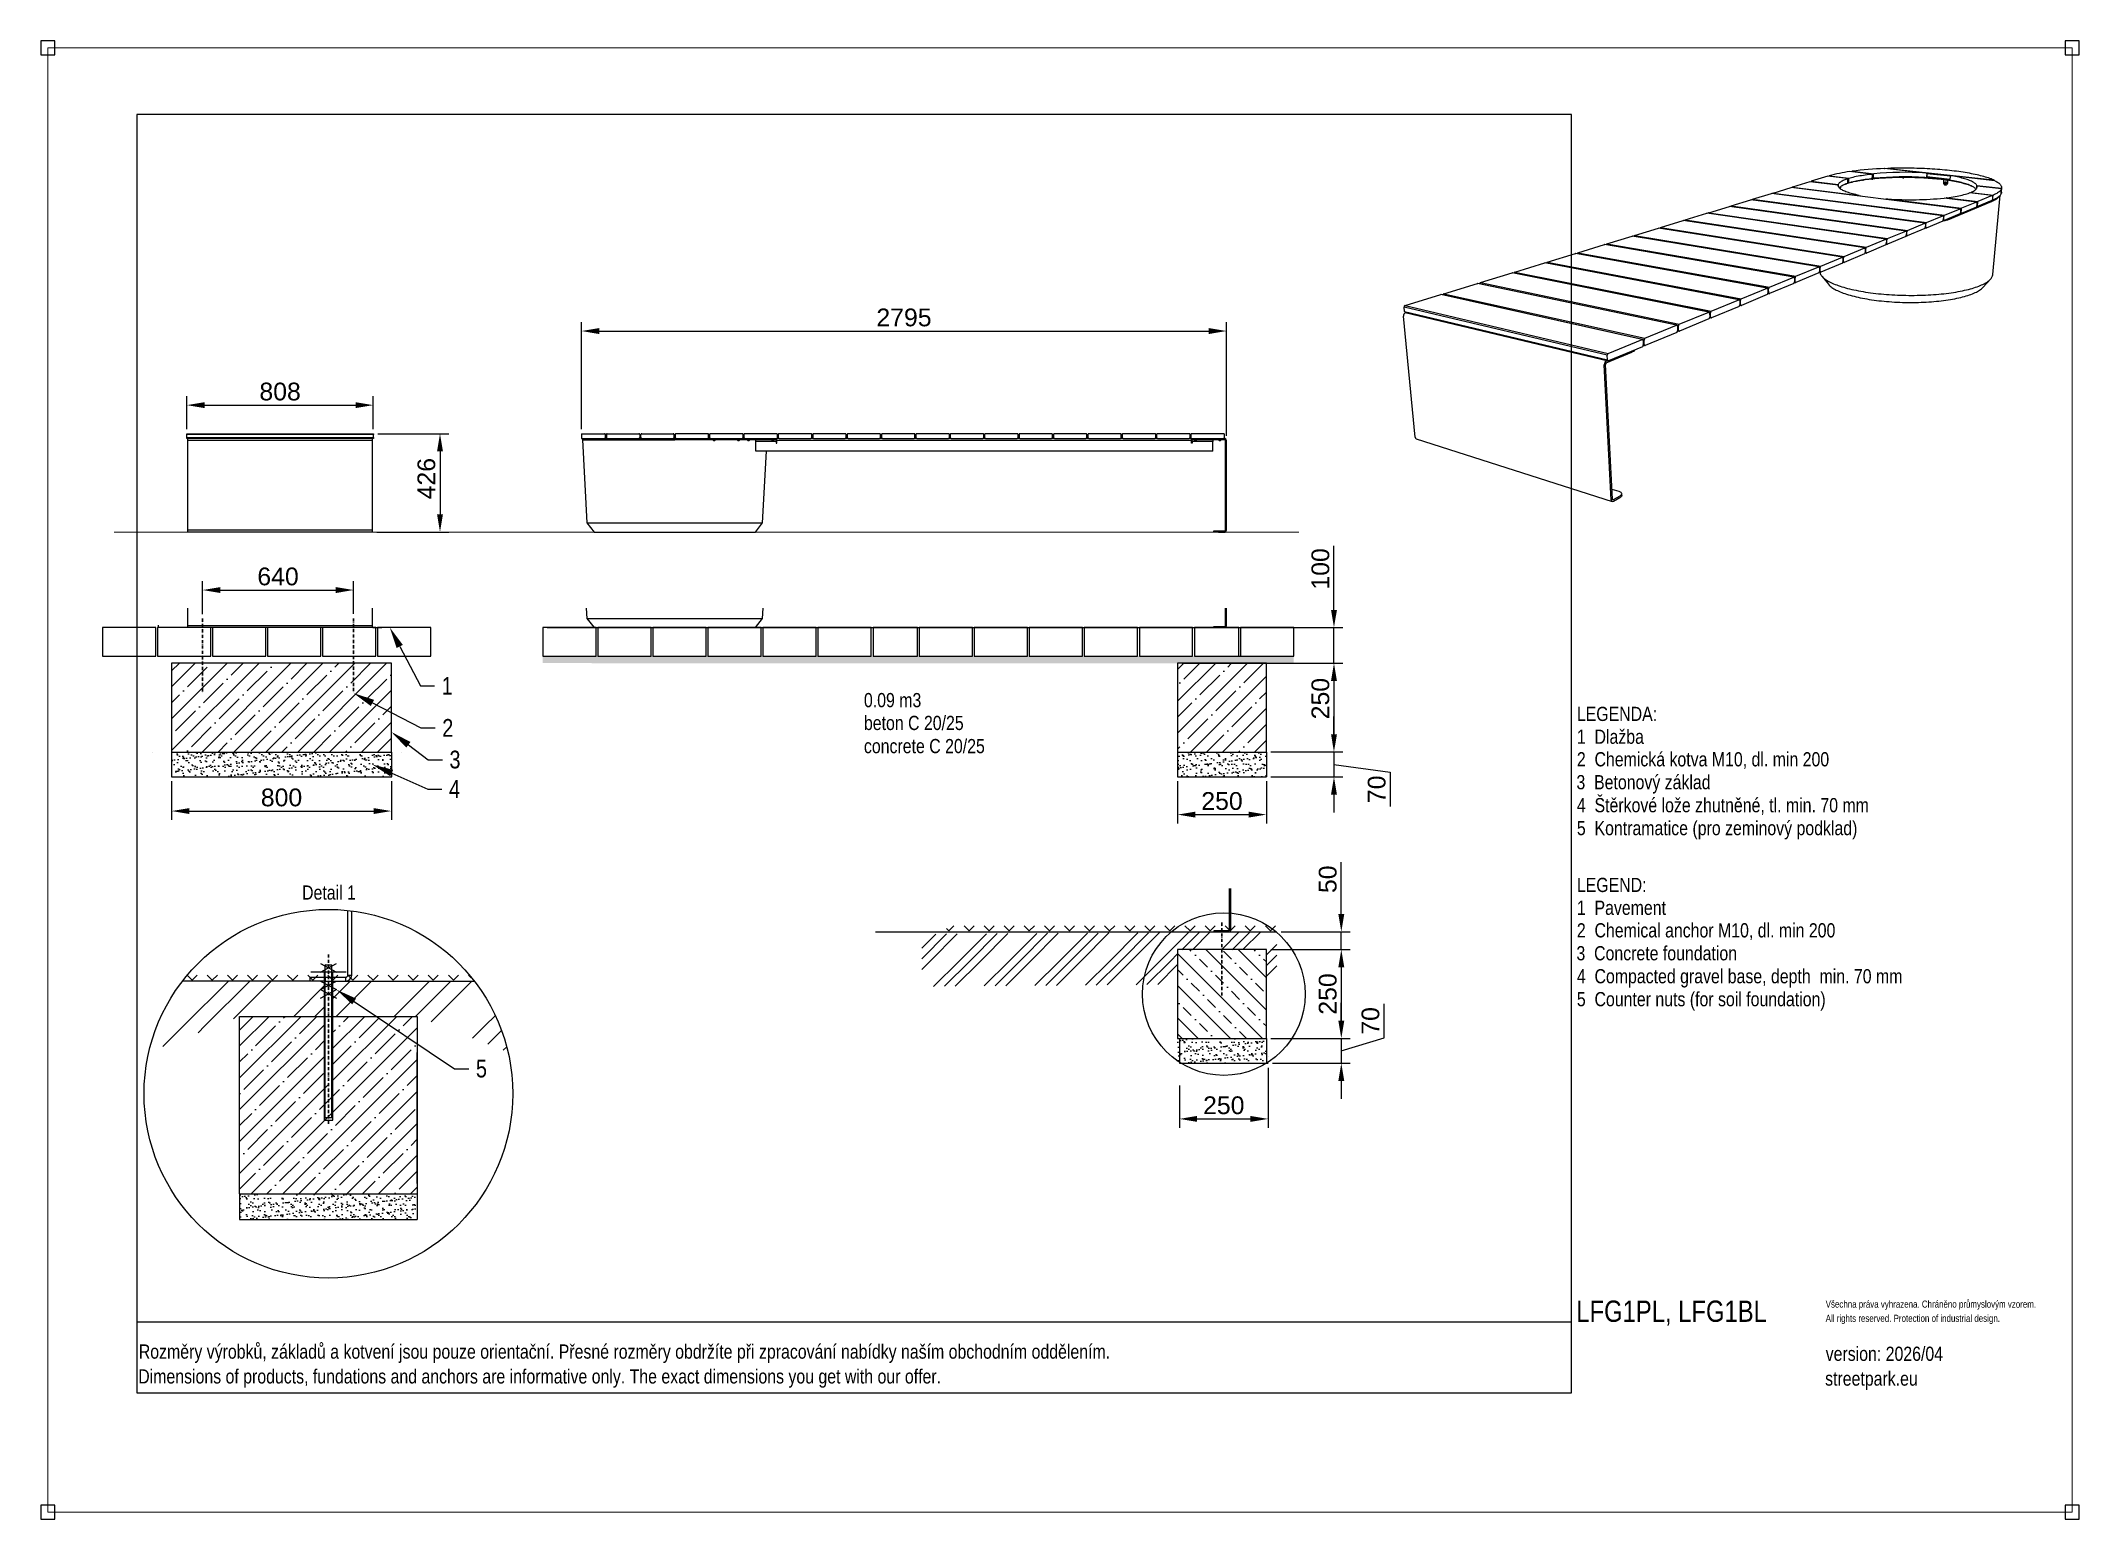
# Model space of a CAD drawing. Header units: millimetres. Extents: x -20 to 5721, y -20 to 4144.
import ezdxf
from ezdxf import colors
from ezdxf.entities.mleader import LeaderData, LeaderLine
from ezdxf.lldxf.tags import DXFTag
from ezdxf.math import Vec2, Vec3

# ---------------------------------------------------------------- set-up
doc = ezdxf.new("R2010")
doc.units = ezdxf.units.MM
doc.linetypes.add('DashDot', pattern=[15, 9, -3, 0, -3])
doc.layers.add('Nekreslit', color=6, linetype='Continuous', plot=False)
for name, color, linetype in [('OBRYSOVA', 7, 'Continuous'), ('SRAFY', 30, 'Continuous'), ('TABULKA', 9, 'Continuous')]:
    doc.layers.add(name, color=color, linetype=linetype)
doc.styles.add('SEACAD_Arial', font='arial.ttf', dxfattribs={"width": 0.8})
doc.styles.get("Standard").update_dxf_attribs({"font": 'arial.ttf'})
tags = doc.linetypes.add('HIDDEN2', pattern=[4.7625, 3.175, -1.5875]).pattern_tags.tags
tags[6:7] = [DXFTag(74, 4), DXFTag(75, 0), DXFTag(340, '0'), DXFTag(46, 0.0), DXFTag(50, 0.0), DXFTag(44, 0.0), DXFTag(45, 0.0)]
tags[4:5] = [DXFTag(74, 4), DXFTag(75, 0), DXFTag(340, '0'), DXFTag(46, 0.0), DXFTag(50, 0.0), DXFTag(44, 0.0), DXFTag(45, 0.0)]
doc.dimstyles.new('ISO-25', dxfattribs={"dimtxt": 2.5, "dimasz": 2.5, "dimexe": 1.25, "dimexo": 0.625, "dimtad": 1, "dimtxsty": 'Standard', "dimcen": 2.5, "dimadec": 0, "dimazin": 0, "dimtfac": 1, "dimtmove": 0, "dimatfit": 3, "dimfxl": 1, "dimarcsym": 0})

msp = doc.modelspace()

# ---------------------------------------------------------------- texts
at = {"style": 'SEACAD_Arial', "width": 0.8}
for s, height, p in [('0.09 m3', 40, (2298.175, 2266.698)), ('beton C 20/25', 40, (2298.175, 2202.442)), ('LEGENDA:', 40, (4305.84, 2227.928)), ('1  Dlažba', 40, (4305.84, 2163.672)), ('concrete C 20/25', 40, (2298.175, 2137.269)), ('2  Chemická kotva M10, dl. min 200', 40, (4305.84, 2100.123)), ('3  Betonový základ', 40, (4304.656, 2035.614)), ('4  Štěrkové lože zhutněné, tl. min. 70 mm', 40, (4305.84, 1970.902)), ('5  Kontramatice (pro zeminový podklad)', 40, (4305.84, 1906.326)), ('LEGEND:', 40, (4305.84, 1746.21)), ('1  Pavement', 40, (4305.84, 1681.953)), ('2  Chemical anchor M10, dl. min 200', 40, (4305.84, 1618.405)), ('3  Concrete foundation', 40, (4304.656, 1553.896)), ('4  Compacted gravel base, depth  min. 70 mm', 40, (4305.84, 1489.184)), ('5  Counter nuts (for soil foundation)', 40, (4305.84, 1424.587)), ('LFG1PL, LFG1BL', 60, (4304.262, 535.749)), ('Všechna práva vyhrazena. Chráněno průmyslovým vzorem.', 20, (5006.576, 575.749)), ('All rights reserved. Protection of industrial design.', 20, (5006.576, 535.749)), ('Rozměry výrobků, základů a kotvení jsou pouze orientační. Přesné rozměry obdržíte při zpracování nabídky naším obchodním oddělením.', 39.998208, (256.095, 432.093)), ('version: 2026/04', 39.99994, (5006.576, 425.944)), ('Dimensions of products, fundations and anchors are informative only. The exact dimensions you get with our offer.', 39.998208, (254.479, 362.209)), ('streetpark.eu', 39.99994, (5004.96, 356.058))]:
    msp.add_text(s, height=height, dxfattribs=at).set_placement(p)
at = {"insert": (715.866, 1764.824), "char_height": 40, "attachment_point": 1, "style": 'SEACAD_Arial'}
msp.add_mtext_dynamic_manual_height_columns('Detail 1', width=226.12122, gutter_width=200, heights=[0], dxfattribs=at)

# ---------------------------------------------------------------- blocks, each defined once
blk = doc.blocks.new('*D39')
at = {"color": 0, "lineweight": -2, "transparency": 16777216}
for p, q in [((435.7, 2528.7), (435.7, 2621.7)), ((485.7, 2596.7), (810.7, 2596.7)), ((860.7, 2529.4), (860.7, 2621.7))]:
    blk.add_line(p, q, dxfattribs=at)
at = {"color": 0, "transparency": 16777216}
for points in [[(485.7, 2605), (485.7, 2588.3), (435.7, 2596.7)], [(810.7, 2605), (810.7, 2588.3), (860.7, 2596.7)]]:
    blk.add_solid(points, dxfattribs=at)
at = {"layer": 'DEFPOINTS', "color": 0, "transparency": 16777216}
for p in [(860.7, 2596.7), (435.7, 2516.2), (860.7, 2516.9)]:
    blk.add_point(p, dxfattribs=at)
at = {"color": 0, "transparency": 16777216, "insert": (648.2, 2634.7), "char_height": 50, "attachment_point": 5}
blk.add_mtext('640', dxfattribs=at)
blk = doc.blocks.new('*D43')
at = {"color": 0, "lineweight": -2, "transparency": 16777216}
for p, q in [((348.6, 2058.1), (348.6, 1949.3)), ((967.4, 2058.1), (967.4, 1949.3)), ((398.6, 1974.3), (917.4, 1974.3))]:
    blk.add_line(p, q, dxfattribs=at)
at = {"color": 0, "transparency": 16777216}
for points in [[(398.6, 1982.6), (398.6, 1965.9), (348.6, 1974.3)], [(917.4, 1982.6), (917.4, 1965.9), (967.4, 1974.3)]]:
    blk.add_solid(points, dxfattribs=at)
at = {"layer": 'DEFPOINTS', "color": 0, "transparency": 16777216}
for p in [(348.6, 2070.6), (967.4, 2070.6), (967.4, 1974.3)]:
    blk.add_point(p, dxfattribs=at)
at = {"color": 0, "transparency": 16777216, "insert": (658, 2012.3), "char_height": 50, "attachment_point": 5}
blk.add_mtext('800', dxfattribs=at)
blk = doc.blocks.new('*D44')
at = {"color": 0, "lineweight": -2, "transparency": 16777216}
for p, q in [((3181.5, 2058.1), (3181.5, 1939.3)), ((3431.5, 2058.1), (3431.5, 1939.3)), ((3231.5, 1964.3), (3381.5, 1964.3))]:
    blk.add_line(p, q, dxfattribs=at)
at = {"color": 0, "transparency": 16777216}
for points in [[(3231.5, 1972.6), (3231.5, 1955.9), (3181.5, 1964.3)], [(3381.5, 1972.6), (3381.5, 1955.9), (3431.5, 1964.3)]]:
    blk.add_solid(points, dxfattribs=at)
at = {"layer": 'DEFPOINTS', "color": 0, "transparency": 16777216}
for p in [(3181.5, 2070.6), (3431.5, 2070.6), (3431.5, 1964.3)]:
    blk.add_point(p, dxfattribs=at)
at = {"color": 0, "transparency": 16777216, "insert": (3306.5, 2002.3), "char_height": 50, "attachment_point": 5}
blk.add_mtext('250', dxfattribs=at)
blk = doc.blocks.new('*D37')
at = {"color": 0, "lineweight": -2, "transparency": 16777216}
for p, q in [((3621.8, 2540.9), (3621.8, 2721.5)), ((1406.2, 2490.9), (3646.8, 2490.9)), ((3621.8, 2390.9), (3621.8, 2490.9)), ((3194, 2390.9), (3646.8, 2390.9)), ((3621.8, 2340.9), (3621.8, 2290.9))]:
    blk.add_line(p, q, dxfattribs=at)
at = {"color": 0, "transparency": 16777216}
for points in [[(3613.5, 2540.9), (3630.2, 2540.9), (3621.8, 2490.9)], [(3613.5, 2340.9), (3630.2, 2340.9), (3621.8, 2390.9)]]:
    blk.add_solid(points, dxfattribs=at)
at = {"layer": 'DEFPOINTS', "color": 0, "transparency": 16777216}
for p in [(1393.7, 2490.9), (3181.5, 2390.9), (3621.8, 2390.9)]:
    blk.add_point(p, dxfattribs=at)
at = {"color": 0, "transparency": 16777216, "insert": (3583.8, 2656.2), "char_height": 50, "attachment_point": 5, "rotation": 90}
blk.add_mtext('100', dxfattribs=at)
blk = doc.blocks.new('*D49')
at = {"color": 0, "lineweight": -2, "transparency": 16777216}
for p, q in [((3449, 1584.1), (3667.5, 1584.1)), ((3642.5, 1534.1), (3642.5, 1384.1)), ((3444, 1334.1), (3667.5, 1334.1))]:
    blk.add_line(p, q, dxfattribs=at)
at = {"color": 0, "transparency": 16777216}
for points in [[(3634.1, 1534.1), (3650.8, 1534.1), (3642.5, 1584.1)], [(3634.1, 1384.1), (3650.8, 1384.1), (3642.5, 1334.1)]]:
    blk.add_solid(points, dxfattribs=at)
at = {"layer": 'DEFPOINTS', "color": 0, "transparency": 16777216}
for p in [(3436.5, 1584.1), (3431.5, 1334.1), (3642.5, 1334.1)]:
    blk.add_point(p, dxfattribs=at)
at = {"color": 0, "transparency": 16777216, "insert": (3604.4, 1459.1), "char_height": 50, "attachment_point": 5, "rotation": 90}
blk.add_mtext('250', dxfattribs=at)
blk = doc.blocks.new('*D50')
at = {"color": 0, "lineweight": -2, "transparency": 16777216}
for p, q in [((3642.5, 1384.1), (3642.5, 1434.1)), ((3762.8, 1335.2), (3762.8, 1431.3)), ((3444, 1334.1), (3667.5, 1334.1)), ((3642.5, 1299.1), (3762.8, 1335.2)), ((3642.5, 1334.1), (3642.5, 1264.1)), ((3642.5, 1334.1), (3642.5, 1264.1)), ((3449, 1264.1), (3667.5, 1264.1)), ((3642.5, 1214.1), (3642.5, 1164.1))]:
    blk.add_line(p, q, dxfattribs=at)
at = {"color": 0, "transparency": 16777216}
for points in [[(3634.1, 1384.1), (3650.8, 1384.1), (3642.5, 1334.1)], [(3634.1, 1214.1), (3650.8, 1214.1), (3642.5, 1264.1)]]:
    blk.add_solid(points, dxfattribs=at)
at = {"layer": 'DEFPOINTS', "color": 0, "transparency": 16777216}
for p in [(3431.5, 1334.1), (3436.5, 1264.1), (3642.5, 1264.1)]:
    blk.add_point(p, dxfattribs=at)
at = {"color": 0, "transparency": 16777216, "insert": (3724.8, 1383.3), "char_height": 50, "attachment_point": 5, "rotation": 90}
blk.add_mtext('70', dxfattribs=at)
blk = doc.blocks.new('*D51')
at = {"color": 0, "lineweight": -2, "transparency": 16777216}
for p, q in [((3436.5, 1251.4), (3436.5, 1082.3)), ((3186.5, 1201.1), (3186.5, 1082.3)), ((3236.5, 1107.3), (3386.5, 1107.3))]:
    blk.add_line(p, q, dxfattribs=at)
at = {"color": 0, "transparency": 16777216}
for points in [[(3236.5, 1115.7), (3236.5, 1099), (3186.5, 1107.3)], [(3386.5, 1115.7), (3386.5, 1099), (3436.5, 1107.3)]]:
    blk.add_solid(points, dxfattribs=at)
at = {"layer": 'DEFPOINTS', "color": 0, "transparency": 16777216}
for p in [(3436.5, 1263.9), (3186.5, 1213.6), (3436.5, 1107.3)]:
    blk.add_point(p, dxfattribs=at)
at = {"color": 0, "transparency": 16777216, "insert": (3311.5, 1145.4), "char_height": 50, "attachment_point": 5}
blk.add_mtext('250', dxfattribs=at)
blk = doc.blocks.new('*D46')
at = {"color": 0, "lineweight": -2, "transparency": 16777216}
for p, q in [((3642.5, 1684), (3642.5, 1830.4)), ((3473.5, 1634), (3667.5, 1634)), ((3642.5, 1584.1), (3642.5, 1634)), ((3444, 1584.1), (3667.5, 1584.1)), ((3642.5, 1534.1), (3642.5, 1484.1))]:
    blk.add_line(p, q, dxfattribs=at)
at = {"color": 0, "transparency": 16777216}
for points in [[(3634.1, 1684), (3650.8, 1684), (3642.5, 1634)], [(3634.1, 1534.1), (3650.8, 1534.1), (3642.5, 1584.1)]]:
    blk.add_solid(points, dxfattribs=at)
at = {"layer": 'DEFPOINTS', "color": 0, "transparency": 16777216}
for p in [(3461, 1634), (3642.5, 1634), (3431.5, 1584.1)]:
    blk.add_point(p, dxfattribs=at)
at = {"color": 0, "transparency": 16777216, "insert": (3604.4, 1782.2), "char_height": 50, "attachment_point": 5, "rotation": 90}
blk.add_mtext('50', dxfattribs=at)
blk = doc.blocks.new('*D75')
at = {"color": 0, "lineweight": -2, "transparency": 16777216}
for p, q in [((3444, 2390.6), (3646.8, 2390.6)), ((3621.8, 2340.6), (3621.8, 2190.6)), ((3444, 2140.6), (3646.8, 2140.6))]:
    blk.add_line(p, q, dxfattribs=at)
at = {"color": 0, "transparency": 16777216}
for points in [[(3613.5, 2340.6), (3630.2, 2340.6), (3621.8, 2390.6)], [(3613.5, 2190.6), (3630.2, 2190.6), (3621.8, 2140.6)]]:
    blk.add_solid(points, dxfattribs=at)
at = {"layer": 'DEFPOINTS', "color": 0, "transparency": 16777216}
for p in [(3431.5, 2390.6), (3431.5, 2140.6), (3621.8, 2140.6)]:
    blk.add_point(p, dxfattribs=at)
at = {"color": 0, "transparency": 16777216, "insert": (3583.8, 2290.9), "char_height": 50, "attachment_point": 5, "rotation": 90}
blk.add_mtext('250', dxfattribs=at)
blk = doc.blocks.new('*D78')
at = {"color": 0, "lineweight": -2, "transparency": 16777216}
for p, q in [((3621.8, 2190.6), (3621.8, 2240.6)), ((3444, 2140.6), (3646.8, 2140.6)), ((3621.8, 2140.6), (3621.8, 2070.6)), ((3621.8, 2140.6), (3621.8, 2070.6)), ((3444, 2070.6), (3646.8, 2070.6)), ((3621.8, 2105.6), (3780.4, 2083.5)), ((3780.4, 2083.5), (3780.4, 1987.4)), ((3621.8, 2020.6), (3621.8, 1970.6))]:
    blk.add_line(p, q, dxfattribs=at)
at = {"color": 0, "transparency": 16777216}
for points in [[(3613.5, 2190.6), (3630.2, 2190.6), (3621.8, 2140.6)], [(3613.5, 2020.6), (3630.2, 2020.6), (3621.8, 2070.6)]]:
    blk.add_solid(points, dxfattribs=at)
at = {"layer": 'DEFPOINTS', "color": 0, "transparency": 16777216}
for p in [(3431.5, 2140.6), (3431.5, 2070.6), (3621.8, 2070.6)]:
    blk.add_point(p, dxfattribs=at)
at = {"color": 0, "transparency": 16777216, "insert": (3742.3, 2035.5), "char_height": 50, "attachment_point": 5, "rotation": 90}
blk.add_mtext('70', dxfattribs=at)
blk = doc.blocks.new('*D81')
at = {"color": 0, "lineweight": -2, "transparency": 16777216}
for p, q in [((391.4, 3049.5), (391.4, 3142.4)), ((441.4, 3117.4), (866.5, 3117.4)), ((916.5, 3049.5), (916.5, 3142.4))]:
    blk.add_line(p, q, dxfattribs=at)
at = {"color": 0, "transparency": 16777216}
for points in [[(441.4, 3125.7), (441.4, 3109.1), (391.4, 3117.4)], [(866.5, 3125.7), (866.5, 3109.1), (916.5, 3117.4)]]:
    blk.add_solid(points, dxfattribs=at)
at = {"layer": 'DEFPOINTS', "color": 0, "transparency": 16777216}
for p in [(916.5, 3117.4), (391.4, 3037), (916.5, 3037)]:
    blk.add_point(p, dxfattribs=at)
at = {"color": 0, "transparency": 16777216, "insert": (654, 3155.4), "char_height": 50, "attachment_point": 5}
blk.add_mtext('808', dxfattribs=at)
blk = doc.blocks.new('*D84')
at = {"color": 0, "lineweight": -2, "transparency": 16777216}
for p, q in [((1502.6, 3049.5), (1502.6, 3351.1)), ((3319.2, 3030.6), (3319.2, 3351.1)), ((1552.6, 3326.1), (3269.2, 3326.1))]:
    blk.add_line(p, q, dxfattribs=at)
at = {"color": 0, "transparency": 16777216}
for points in [[(1552.6, 3334.4), (1552.6, 3317.7), (1502.6, 3326.1)], [(3269.2, 3334.4), (3269.2, 3317.7), (3319.2, 3326.1)]]:
    blk.add_solid(points, dxfattribs=at)
at = {"layer": 'DEFPOINTS', "color": 0, "transparency": 16777216}
for p in [(3319.2, 3326.1), (1502.6, 3037), (3319.2, 3018.1)]:
    blk.add_point(p, dxfattribs=at)
at = {"color": 0, "transparency": 16777216, "insert": (2410.9, 3364.1), "char_height": 50, "attachment_point": 5}
blk.add_mtext('2795', dxfattribs=at)
blk = doc.blocks.new('*D87')
at = {"color": 0, "lineweight": -2, "transparency": 16777216}
for p, q in [((929, 3037), (1129.3, 3037)), ((1104.3, 2987), (1104.3, 2810.1)), ((926.5, 2760.1), (1129.3, 2760.1))]:
    blk.add_line(p, q, dxfattribs=at)
at = {"color": 0, "transparency": 16777216}
for points in [[(1095.9, 2987), (1112.6, 2987), (1104.3, 3037)], [(1095.9, 2810.1), (1112.6, 2810.1), (1104.3, 2760.1)]]:
    blk.add_solid(points, dxfattribs=at)
at = {"layer": 'DEFPOINTS', "color": 0, "transparency": 16777216}
for p in [(916.5, 3037), (914, 2760.1), (1104.3, 2760.1)]:
    blk.add_point(p, dxfattribs=at)
at = {"color": 0, "transparency": 16777216, "insert": (1066.2, 2910.4), "char_height": 50, "attachment_point": 5, "rotation": 90}
blk.add_mtext('426', dxfattribs=at)

# ---------------------------------------------------------------- dimensions: what is measured, and where the dimension line sits
for base, p1, p2, text, override, picture, middle in [((3319.243, 3326.083), (1502.616, 3036.985), (3319.243, 3018.136), '2795', {"dimscale": 0}, '*D84', (2410.929, 3364.111)), ((916.539, 3117.413), (391.375, 3036.985), (916.539, 3036.985), '808', {"dimscale": 0}, '*D81', (653.957, 3155.442)), ((860.677, 2596.672), (435.686, 2516.243), (860.677, 2516.898), '640', {"dimscale": 0}, '*D39', (648.181, 2634.7)), ((967.427, 1974.28), (348.555, 2070.584), (967.427, 2070.582), '800', {"dimscale": 0, "dimtix": 0, "dimtofl": 1, "dimtmove": 0, "dimatfit": 3}, '*D43', (657.991, 2012.309)), ((3431.511, 1964.28), (3181.521, 2070.581), (3431.511, 2070.58), '250', {"dimscale": 0, "dimtix": 0, "dimtofl": 1, "dimtmove": 0, "dimatfit": 3}, '*D44', (3306.516, 2002.308)), ((3436.489, 1107.339), (3186.509, 1213.625), (3436.489, 1263.863), '250', {"dimscale": 0, "dimtix": 0, "dimtofl": 1, "dimtmove": 0, "dimatfit": 3}, '*D51', (3311.499, 1145.368))]:
    dim = msp.add_linear_dim(base=base, p1=p1, p2=p2, text=text, dimstyle='ISO-25', override=override)
    dim.commit()
    dim.dimension.update_dxf_attribs({"geometry": picture, "text_midpoint": middle})
for base, p1, p2, text, override, picture, middle in [((1104.267, 2760.104), (916.539, 3036.985), (913.957, 2760.104), '426', {"dimscale": 0}, '*D87', (1104.267, 2910.441)), ((3621.821, 2140.574), (3431.493, 2390.564), (3431.511, 2140.574), '250', {"dimscale": 0}, '*D75', (3621.821, 2290.911)), ((3621.821, 2070.58), (3431.531, 2140.574), (3431.511, 2070.58), '70', {"dimscale": 0, "dimtmove": 1}, '*D78', (3780.369, 2070.979))]:
    dim = msp.add_linear_dim(base=base, p1=p1, p2=p2, angle=90, text=text, dimstyle='ISO-25', override=override)
    dim.commit()
    dim.dimension.update_dxf_attribs({"geometry": picture, "text_midpoint": middle, "dimtype": 160})
dim = msp.add_linear_dim(base=(3621.821, 2390.911), p1=(1393.732, 2490.911), p2=(3181.521, 2390.911), angle=90, dimstyle='ISO-25')
dim.commit()
dim.dimension.update_dxf_attribs({"geometry": '*D37', "text_midpoint": (3621.821, 2656.208), "dimtype": 160})
dim = msp.add_linear_dim(base=(3642.458, 1633.971), p1=(3431.509, 1584.136), p2=(3460.957, 1633.971), angle=90, text='50', dimstyle='ISO-25')
dim.commit()
dim.dimension.update_dxf_attribs({"geometry": '*D46', "text_midpoint": (3604.429, 1782.197)})
dim = msp.add_linear_dim(base=(3642.458, 1334.146), p1=(3436.509, 1584.136), p2=(3431.489, 1334.146), angle=90, text='250', dimstyle='ISO-25', override={"dimscale": 0})
dim.commit()
dim.dimension.update_dxf_attribs({"geometry": '*D49', "text_midpoint": (3604.429, 1459.141)})
dim = msp.add_linear_dim(base=(3642.458, 1264.146), p1=(3431.489, 1334.146), p2=(3436.489, 1264.146), angle=90, dimstyle='ISO-25', override={"dimscale": 0, "dimtmove": 1})
dim.commit()
dim.dimension.update_dxf_attribs({"geometry": '*D50', "text_midpoint": (3724.765, 1347.747)})

# ---------------------------------------------------------------- hatches: boundary and pattern name
at = {"layer": 'SRAFY'}
h = msp.add_hatch(dxfattribs=at)
h.set_pattern_fill('ANSI35', color=256, scale=10, angle=9e-06)
h.paths.add_polyline_path([(348.523, 2390.911), (967.385, 2390.564), (967.422, 2140.574), (348.56, 2140.574)])
h = msp.add_hatch(dxfattribs=at)
h.set_pattern_fill('AR-SAND', color=256, scale=0.5)
h.set_pattern_definition([(37.5, (-5141.714, -2823.747), (-0.800016, 24.47066), [0, -19.304, 0, -21.59, 0, -20.6375]), (7.5, (-5141.714, -2823.747), (22.47616, 35.84126), [0, -10.414, 0, -17.399, 0, -6.6675]), (327.5, (-5157.335, -2823.747), (39.54962, 0.07186), [0, -6.35, 0, -22.86, 0, -29.845]), (317.5, (-5157.335, -2823.747), (38.17782, 11.14647), [0, -3.175, 0, -14.986, 0, -17.145])])
h.paths.add_polyline_path([(1393.732, 2410.911), (1393.732, 2390.954), (1424.264, 2390.911), (1544.237, 2390.745), (1544.237, 2410.911)])
h.paths.add_polyline_path([(3508.732, 2390.564), (3508.732, 2410.911), (1544.237, 2410.911), (1544.237, 2390.745), (1674.237, 2390.564)])
h = msp.add_hatch(dxfattribs=at)
h.set_pattern_fill('ANSI35', color=256, scale=10, angle=9e-06)
h.paths.add_polyline_path([(3431.493, 2390.564), (3181.521, 2390.911), (3181.521, 2140.574), (3431.531, 2140.574)])
h = msp.add_hatch(dxfattribs=at)
h.set_pattern_fill('AR-SAND', color=256, scale=0.5)
h.paths.add_polyline_path([(967.427, 2140.574), (348.565, 2140.574), (348.555, 2070.584), (967.427, 2070.582)])
h = msp.add_hatch(dxfattribs=at)
h.set_pattern_fill('AR-SAND', color=256, scale=0.5)
h.paths.add_polyline_path([(3431.511, 2140.574), (3181.521, 2140.574), (3181.521, 2070.581), (3431.511, 2070.58)])
h = msp.add_hatch(dxfattribs=at)
h.set_pattern_fill('GOST_GROUND', color=256, scale=10)
h.set_pattern_definition([(45, (-4929.48, -3680.69), (141.4214, -9e-15), [200]), (45, (-4899.48, -3680.69), (141.4214, -9e-15), [200]), (45, (-4869.48, -3680.69), (141.4214, -9e-15), [200])])
h.paths.add_polyline_path([(3181.477, 1486.304), (2460.966, 1480.138), (2460.968, 1627.804), (3460.967, 1633.961), (3460.967, 1486.558), (3431.509, 1486.558), (3431.509, 1584.136), (3181.473, 1583.451)])
h = msp.add_hatch(dxfattribs=at)
h.set_pattern_fill('TERACO', color=256, scale=20)
h.set_pattern_definition([(45, (-4929.48, -3680.687), (-28.28427, 28.28427), [20, -20]), (135, (-4872.91, -3680.687), (-28.28427, -28.28427), [20, -20])])
h.paths.add_polyline_path([(2530.967, 1633.971), (2530.967, 1656.999), (3460.967, 1656.999), (3460.967, 1633.981)])
h = msp.add_hatch(dxfattribs=at)
h.set_pattern_fill('BETON-PROSTY', color=256, scale=0.8, angle=90)
h.set_pattern_definition([(135, (-5536.73, -3194.61), (-45.25483, -45.25483), []), (135, (-5536.73, -3149.36), (-67.88225, -22.6274), [32, -16, 0, -16])])
h.paths.add_polyline_path([(3431.472, 1584.136), (3181.482, 1584.136), (3181.494, 1334.151), (3431.504, 1334.141)])
h = msp.add_hatch(dxfattribs=at)
h.set_pattern_fill('GOST_GROUND', color=256, scale=20)
h.set_pattern_definition([(45, (-6688.91, -2873.75), (282.8427, -2e-14), [400]), (45, (-6628.91, -2873.75), (282.8427, -2e-14), [400]), (45, (-6568.91, -2873.75), (282.8427, -2e-14), [400])])
edge = h.paths.add_edge_path()
edge.add_line((780.069, 1495.42), (758.069, 1495.415))
edge.add_line((758.069, 1495.415), (379.133, 1495.431))
edge.add_arc((790.069, 1178.246), 519.11, 142.3369299, 166.9875271)
edge.add_line((284.289, 1295.13), (540.069, 1396.139))
edge.add_line((540.069, 1396.139), (780.069, 1396.139))
edge.add_line((780.069, 1396.139), (780.069, 1495.42))
edge = h.paths.add_edge_path()
edge.add_line((1201.006, 1495.431), (822.069, 1495.431))
edge.add_line((822.069, 1495.431), (800.069, 1495.425))
edge.add_line((800.069, 1495.425), (800.069, 1396.139))
edge.add_line((800.069, 1396.139), (1040.069, 1396.139))
edge.add_line((1040.069, 1396.139), (1295.849, 1295.13))
edge.add_arc((790.069, 1178.246), 519.11, 13.0124729, 37.6630701)
h = msp.add_hatch(dxfattribs=at)
h.set_pattern_fill('TERACO', color=256, scale=20)
h.set_pattern_definition([(45, (-7456.513, -3819.257), (-28.28427, 28.28427), [20, -20]), (135, (-7399.945, -3819.257), (-28.28427, -28.28427), [20, -20])])
h.paths.add_polyline_path([(388.259, 1495.401), (388.259, 1518.429), (1191.876, 1518.429), (1191.876, 1495.411)])
h = msp.add_hatch(dxfattribs=at)
h.set_pattern_fill('ANSI35', color=256, scale=10, angle=0.0000094)
h.set_pattern_definition([(45, (-6688.914, -2772.74), (-44.9013, 44.90127), []), (45, (-6644.01, -2772.74), (-44.9013, 44.90127), [79.375, -15.875, 0, -15.875])])
h.paths.add_polyline_path([(1040.069, 1396.139), (800.069, 1396.139), (800.069, 1205.139), (780.069, 1205.139), (780.069, 1396.139), (540.069, 1396.139), (540.069, 896.139), (1040.069, 896.139)])
h = msp.add_hatch(dxfattribs=at)
h.set_pattern_fill('AR-SAND', color=256, scale=0.5)
h.set_pattern_definition([(37.5, (-4941.066, -3194.615), (-0.800016, 24.47066), [0, -19.304, 0, -21.59, 0, -20.6375]), (7.5, (-4941.066, -3194.615), (22.47616, 35.84126), [0, -10.414, 0, -17.399, 0, -6.6675]), (327.5, (-4956.687, -3194.615), (39.54962, 0.07186), [0, -6.35, 0, -22.86, 0, -29.845]), (317.5, (-4956.687, -3194.615), (38.17782, 11.14647), [0, -3.175, 0, -14.986, 0, -17.145])])
h.paths.add_polyline_path([(3181.489, 1334.146), (3431.499, 1334.173), (3431.499, 1264.146), (3181.509, 1264.137)])
h = msp.add_hatch(dxfattribs=at)
h.set_pattern_fill('AR-SAND', color=256, scale=0.5)
h.set_pattern_definition([(37.5, (-7582.486, -3634.442), (-0.800016, 24.47066), [0, -19.304, 0, -21.59, 0, -20.6375]), (7.5, (-7582.486, -3634.442), (22.47616, 35.84126), [0, -10.414, 0, -17.399, 0, -6.6675]), (327.5, (-7598.107, -3634.442), (39.54962, 0.07186), [0, -6.35, 0, -22.86, 0, -29.845]), (317.5, (-7598.107, -3634.442), (38.17782, 11.14647), [0, -3.175, 0, -14.986, 0, -17.145])])
h.paths.add_polyline_path([(540.069, 894.318), (1040.07, 894.345), (1040.069, 824.319), (540.089, 824.309)])

# ---------------------------------------------------------------- linework, layer by layer
for p, q in [((4961.851, 3746.442), (4913.391, 3731.615)), ((4913.391, 3731.615), (5100.959, 3708.113)), ((5041.689, 3736.746), (4961.851, 3746.442)), ((5041.701, 3736.815), (4962.17, 3746.473)), ((5012.406, 3761.91), (4966.004, 3747.713)), ((4966.004, 3747.713), (5041.986, 3738.51)), ((5067.931, 3755.386), (5012.406, 3761.91)), ((5068.214, 3755.417), (5012.702, 3761.939)), ((5016.408, 3763.125), (5071.853, 3756.627)), ((5041.836, 3735.39), (5041.739, 3735.402)), ((5041.834, 3734.817), (5041.836, 3735.39)), ((5049.36, 3733.846), (5049.357, 3733.093)), ((5064.081, 3740.456), (5064.084, 3741.033)), ((5064.083, 3740.745), (5064.735, 3740.667)), ((5064.735, 3740.667), (5064.738, 3741.274)), ((5068.96, 3743.906), (5071.483, 3743.604)), ((5070.506, 3753.739), (5069.149, 3753.899)), ((5069.16, 3745.272), (5069.199, 3753.324)), ((5069.163, 3745.847), (5070.466, 3745.691)), ((5070.506, 3753.739), (5070.466, 3745.691)), ((5135.037, 3768.294), (5074.538, 3775.178)), ((5074.538, 3775.178), (5074.98, 3775.149)), ((5135.557, 3768.294), (5074.983, 3775.186)), ((5080.835, 3776.067), (5142.457, 3769.074)), ((5110.452, 3750.609), (5110.452, 3750.61)), ((5111.38, 3750.605), (5111.38, 3750.605)), ((5112.08, 3750.679), (5112.081, 3750.679)), ((5112.553, 3750.833), (5112.552, 3750.832)), ((5112.733, 3750.943), (5112.968, 3751.063)), ((5135.644, 3753.75), (5135.645, 3753.75)), ((5136.337, 3753.669), (5136.337, 3753.67)), ((5136.92, 3756.852), (5141.769, 3756.29)), ((5137.262, 3753.665), (5137.262, 3753.665)), ((5137.443, 3766.12), (5137.362, 3758.2)), ((5139.916, 3766.381), (5137.363, 3766.672)), ((5137.368, 3758.748), (5139.833, 3758.463)), ((5137.957, 3753.739), (5137.958, 3753.739)), ((5138.422, 3753.891), (5138.421, 3753.891)), ((5139.916, 3766.381), (5139.833, 3758.463)), ((5285.643, 3771.291), (5172.416, 3783.777)), ((5172.416, 3783.777), (5173.111, 3783.685)), ((5287.902, 3771.097), (5173.12, 3783.754)), ((5182.933, 3784.161), (5478.847, 3751.608)), ((5223.114, 3758.033), (5222.989, 3758.091)), ((5223.114, 3758.033), (5223.115, 3758.078)), ((5223.115, 3758.032), (5223.114, 3758.033)), ((5223.115, 3758.032), (5223.116, 3758.077)), ((5223.591, 3757.878), (5223.592, 3757.878)), ((5224.292, 3757.798), (5224.292, 3757.798)), ((5225.214, 3757.794), (5225.214, 3757.793)), ((5225.897, 3757.867), (5225.898, 3757.867)), ((5226.342, 3758.017), (5226.341, 3758.017)), ((5291.044, 3770.644), (5290.77, 3758.476)), ((5291.996, 3759.317), (5291.193, 3759.37)), ((5291.194, 3759.407), (5357.475, 3751.968)), ((5291.592, 3768.718), (5291.414, 3760.811)), ((5291.426, 3761.341), (5357.53, 3753.944)), ((5357.752, 3761.933), (5291.576, 3769.246)), ((5338.539, 3751.819), (5338.339, 3744.226)), ((5345.945, 3737.832), (5347.344, 3738.349)), ((5349.361, 3742.97), (5349.56, 3750.316)), ((5349.361, 3742.97), (5350.758, 3743.484)), ((5350.758, 3743.484), (5350.939, 3750.113)), ((5357.448, 3750.981), (5357.79, 3763.282)), ((5482.996, 3749.584), (5360.37, 3763.106)), ((5483.283, 3749.495), (5362.216, 3762.846)), ((5432.081, 3736.203), (5501.811, 3728.289)), ((5432.123, 3728.806), (5432.266, 3733.045)), ((5432.517, 3733.017), (5432.266, 3733.045)), ((5432.385, 3729.395), (5432.489, 3732.449)), ((5501.419, 3726.669), (5432.718, 3734.486)), ((5501.381, 3726.61), (5432.75, 3734.419)), ((5482.992, 3749.546), (5483.283, 3749.495)), ((4677.362, 3659.398), (4735.591, 3677.214)), ((5232.329, 3607.643), (4735.591, 3677.214)), ((5232.715, 3607.698), (4736.03, 3677.251)), ((4740.571, 3678.737), (4796.098, 3695.727)), ((4740.571, 3678.737), (5236.743, 3609.457)), ((5285.86, 3629.647), (4796.098, 3695.727)), ((5286.213, 3629.698), (4796.502, 3695.763)), ((4800.849, 3697.18), (4853.857, 3713.399)), ((4800.849, 3697.18), (5290.053, 3631.37)), ((5336.74, 3650.561), (4853.857, 3713.399)), ((5337.065, 3650.609), (4854.23, 3713.433)), ((4858.395, 3714.788), (4909.053, 3730.288)), ((4858.395, 3714.788), (5340.729, 3652.201)), ((5385.162, 3670.465), (4909.053, 3730.288)), ((5385.461, 3670.509), (4909.397, 3730.32)), ((5105.391, 3705.696), (5105.401, 3706.912)), ((5181.827, 3697.98), (5388.96, 3672.026)), ((5431.299, 3689.429), (5339.849, 3700.536)), ((5339.849, 3700.536), (5340.455, 3700.469)), ((5431.574, 3689.471), (5340.464, 3700.535)), ((5347.786, 3701.472), (5434.92, 3690.918)), ((5350.815, 3639.684), (5473.627, 3691.195)), ((5430.817, 3675.203), (5388.517, 3657.505)), ((5431.299, 3689.429), (5388.96, 3672.026)), ((5411.348, 3715.035), (5411.615, 3715.038)), ((5475.309, 3707.52), (5411.348, 3715.035)), ((5475.564, 3707.559), (5411.618, 3715.071)), ((5414.884, 3716.427), (5478.737, 3708.944)), ((5431.898, 3676.953), (5434.156, 3676.674)), ((5432.415, 3687.216), (5432.116, 3678.414)), ((5432.139, 3679.063), (5433.323, 3678.917)), ((5433.622, 3687.713), (5432.401, 3687.862)), ((5433.622, 3687.713), (5433.323, 3678.917)), ((5474.789, 3693.601), (5434.435, 3676.717)), ((5475.309, 3707.52), (5434.92, 3690.918)), ((5473.627, 3691.195), (5473.699, 3693.145)), ((5474.202, 3691.436), (5473.638, 3691.504)), ((5474.202, 3691.436), (5474.274, 3693.385)), ((5475.816, 3695.265), (5477.985, 3695.005)), ((5476.363, 3705.342), (5476.041, 3696.73)), ((5476.064, 3697.345), (5477.189, 3697.211)), ((5477.512, 3705.817), (5476.354, 3705.954)), ((5477.021, 3485.323), (5498.21, 3708.322)), ((5477.189, 3697.211), (5477.512, 3705.817)), ((5501.04, 3714.691), (5501.256, 3714.666)), ((5501.122, 3716.171), (5501.452, 3724.578)), ((5501.144, 3716.753), (5501.265, 3716.739)), ((5501.265, 3716.739), (5501.596, 3725.14)), ((5501.424, 3716.127), (5501.277, 3714.728)), ((5501.424, 3716.127), (5501.957, 3729.664)), ((5501.596, 3725.14), (5501.47, 3725.154)), ((4541.255, 3617.753), (4605.516, 3637.415)), ((4541.255, 3617.753), (5058.776, 3536.304)), ((5116.44, 3560.007), (4605.516, 3637.415)), ((5116.903, 3560.07), (4606.038, 3637.457)), ((4611.004, 3639.094), (4672.138, 3657.799)), ((4611.004, 3639.094), (5121.352, 3562.026)), ((5175.934, 3584.462), (4672.138, 3657.799)), ((5176.356, 3584.52), (4672.616, 3657.839)), ((4677.362, 3659.398), (5180.588, 3586.374)), ((5236.743, 3609.457), (5285.86, 3629.647)), ((5287.195, 3627.319), (5286.983, 3617.894)), ((5287.001, 3618.665), (5288.38, 3618.476)), ((5288.592, 3627.896), (5287.159, 3628.089)), ((5288.38, 3618.476), (5288.592, 3627.896)), ((5336.348, 3635.678), (5289.709, 3616.164)), ((5290.053, 3631.37), (5336.74, 3650.561)), ((5337.549, 3637.62), (5340.004, 3637.296)), ((5337.997, 3648.272), (5337.753, 3639.064)), ((5337.772, 3639.791), (5339.081, 3639.618)), ((5339.326, 3648.821), (5337.97, 3648.997)), ((5339.081, 3639.618), (5339.326, 3648.821)), ((5384.723, 3655.917), (5340.332, 3637.345)), ((5340.729, 3652.201), (5385.162, 3670.465)), ((5350.815, 3639.684), (5350.872, 3641.754)), ((5385.861, 3657.76), (5388.215, 3657.459)), ((5386.346, 3668.214), (5386.073, 3659.214)), ((5386.094, 3659.9), (5387.338, 3659.741)), ((5387.611, 3668.736), (5386.326, 3668.898)), ((5387.611, 3668.736), (5387.338, 3659.741)), ((4308.846, 3546.643), (4384.076, 3569.661)), ((4916.573, 3477.851), (4384.076, 3569.661)), ((4917.195, 3477.93), (4384.767, 3569.71)), ((4390.488, 3571.623), (4461.769, 3593.432)), ((4390.488, 3571.623), (4922.406, 3480.249)), ((4987.07, 3506.829), (4461.769, 3593.432)), ((4987.632, 3506.902), (4462.396, 3593.479)), ((4467.848, 3595.293), (4535.483, 3615.987)), ((4467.848, 3595.293), (4992.57, 3509.09)), ((5053.583, 3534.169), (4535.483, 3615.987)), ((5054.092, 3534.237), (4536.054, 3616.031)), ((5058.776, 3536.304), (5116.44, 3560.007)), ((5175.718, 3568.471), (5121.203, 3545.662)), ((5121.352, 3562.026), (5175.934, 3584.462)), ((5177.138, 3570.769), (5179.94, 3570.355)), ((5177.446, 3582.053), (5177.311, 3572.161)), ((5177.323, 3573.034), (5178.861, 3572.807)), ((5178.997, 3582.693), (5177.389, 3582.927)), ((5178.861, 3572.807), (5178.997, 3582.693)), ((5232.047, 3592.039), (5180.366, 3570.415)), ((5180.588, 3586.374), (5232.329, 3607.643)), ((5233.389, 3594.209), (5236.067, 3593.827)), ((5233.749, 3605.275), (5233.573, 3595.622)), ((5233.588, 3596.441), (5235.043, 3596.235)), ((5235.22, 3605.882), (5233.703, 3606.095)), ((5235.043, 3596.235), (5235.22, 3605.882)), ((5285.52, 3614.411), (5236.457, 3593.884)), ((5286.789, 3616.463), (5289.352, 3616.111)), ((4131.213, 3492.293), (4215.394, 3518.049)), ((4762.102, 3414.356), (4215.394, 3518.049)), ((4762.874, 3414.447), (4216.239, 3518.102)), ((4222.558, 3520.241), (4302.074, 3544.571)), ((4222.558, 3520.241), (4768.702, 3417.069)), ((4841.722, 3447.084), (4302.074, 3544.571)), ((4842.414, 3447.169), (4302.837, 3544.622)), ((4308.846, 3546.643), (4847.921, 3449.632)), ((4922.406, 3480.249), (4987.07, 3506.829)), ((4990.744, 3505.048), (4988.8, 3505.369)), ((4988.911, 3504.292), (4988.928, 3493.605)), ((4990.759, 3494.369), (4990.744, 3505.048)), ((4992.57, 3509.09), (5053.583, 3534.169)), ((5053.521, 3517.344), (4992.592, 3491.851)), ((5055.118, 3519.938), (5058.194, 3519.444)), ((5057.035, 3532.39), (5055.215, 3532.677)), ((5055.304, 3531.676), (5055.265, 3521.268)), ((5055.269, 3522.265), (5056.994, 3521.989)), ((5056.994, 3521.989), (5057.035, 3532.39)), ((5116.296, 3543.609), (5058.708, 3519.514)), ((5117.801, 3546.048), (5120.735, 3545.597)), ((5118.052, 3557.556), (5117.962, 3547.412)), ((5117.97, 3548.344), (5119.598, 3548.094)), ((5119.689, 3558.231), (5117.98, 3558.491)), ((5119.598, 3548.094), (5119.689, 3558.231)), ((3931.471, 3431.178), (4026.3, 3460.193)), ((4586.606, 3342.218), (4026.3, 3460.193)), ((4587.578, 3342.324), (4027.35, 3460.248)), ((4034.356, 3462.657), (4123.623, 3489.97)), ((4034.356, 3462.657), (4594.133, 3345.312)), ((4677.242, 3379.474), (4123.623, 3489.97)), ((4678.106, 3379.573), (4124.564, 3490.025)), ((4131.213, 3492.293), (4684.282, 3382.368)), ((4768.702, 3417.069), (4841.722, 3447.084)), ((4845.904, 3445.308), (4843.666, 3445.713)), ((4843.839, 3444.456), (4843.99, 3433.166)), ((4846.054, 3434.027), (4845.904, 3445.308)), ((4847.921, 3449.632), (4916.573, 3477.851)), ((4916.705, 3460.101), (4848.159, 3431.422)), ((4920.489, 3476.071), (4918.407, 3476.431)), ((4918.51, 3463.051), (4921.902, 3462.457)), ((4918.545, 3475.269), (4918.625, 3464.289)), ((4918.617, 3465.44), (4920.568, 3465.099)), ((4920.568, 3465.099), (4920.489, 3476.071)), ((4987.1, 3489.554), (4922.53, 3462.538)), ((4988.796, 3492.317), (4992.025, 3491.776)), ((4988.926, 3494.675), (4990.759, 3494.369)), ((4995.636, 3480.758), (5015.17, 3457.206)), ((5449.774, 3449.253), (5470.656, 3472.366)), ((4391.467, 3257.875), (3819.292, 3393.138)), ((3820.433, 3381.425), (3819.292, 3393.138)), ((3821.977, 3397.676), (3922.905, 3428.557)), ((3821.977, 3397.676), (4394.143, 3263.106)), ((4489.584, 3302.337), (3922.905, 3428.557)), ((4490.683, 3302.451), (3924.082, 3428.612)), ((3931.471, 3431.178), (4497.65, 3305.653)), ((4684.282, 3382.368), (4762.102, 3414.356)), ((4762.481, 3395.574), (4684.795, 3363.071)), ((4766.577, 3412.59), (4764.162, 3413.048)), ((4764.377, 3411.683), (4764.609, 3400.065)), ((4764.531, 3398.96), (4768.292, 3398.236)), ((4764.582, 3401.408), (4766.806, 3400.981)), ((4766.806, 3400.981), (4766.577, 3412.59)), ((4841.97, 3428.832), (4769.069, 3398.331)), ((4843.893, 3431.989), (4847.462, 3431.334)), ((4843.974, 3434.408), (4846.054, 3434.027)), ((3850.468, 3027.337), (3817.151, 3367.885)), ((3820.433, 3381.425), (4392.138, 3244.745)), ((3822.481, 3378.712), (4393.967, 3241.788)), ((3822.524, 3376.99), (3825.629, 3377.958)), ((4497.65, 3305.653), (4586.606, 3342.218)), ((4591.759, 3340.486), (4588.907, 3341.087)), ((4589.251, 3339.451), (4589.676, 3327.118)), ((4592.181, 3328.163), (4591.759, 3340.486)), ((4594.133, 3345.312), (4677.242, 3379.474)), ((4677.767, 3360.13), (4594.811, 3325.422)), ((4682.038, 3377.722), (4679.421, 3378.244)), ((4679.692, 3376.754), (4680.015, 3364.789)), ((4679.956, 3363.773), (4683.925, 3362.969)), ((4679.975, 3366.248), (4682.358, 3365.766)), ((4682.358, 3365.766), (4682.038, 3377.722)), ((4394.143, 3263.106), (4489.584, 3302.337)), ((4490.465, 3281.764), (4395.221, 3241.914)), ((4495.133, 3300.632), (4492.004, 3301.329)), ((4492.445, 3299.524), (4492.987, 3286.799)), ((4492.913, 3288.54), (4495.672, 3287.918)), ((4492.968, 3286.018), (4497.411, 3285.015)), ((4495.672, 3287.918), (4495.133, 3300.632)), ((4587.298, 3322.278), (4498.516, 3285.132)), ((4589.621, 3328.708), (4592.181, 3328.163)), ((4589.638, 3326.208), (4593.833, 3325.312)), ((4402.791, 2850.853), (4383.063, 3230.695)), ((4406.263, 2852.771), (4386.672, 3232.212)), ((4388.419, 3241.179), (4391.368, 3242.411)), ((4388.678, 3236.142), (4460.349, 3266.202)), ((4392.138, 3244.745), (4391.467, 3257.875)), ((4460.349, 3266.202), (4460.218, 3269.109)), ((391.375, 3034.385), (391.375, 3036.985)), ((391.375, 3036.985), (916.539, 3036.985)), ((916.539, 3034.385), (391.375, 3034.385)), ((391.375, 3025.936), (391.375, 3034.385)), ((391.375, 3025.936), (916.539, 3025.936)), ((391.375, 3023.336), (391.375, 3025.936)), ((393.975, 3023.336), (391.375, 3023.336)), ((393.975, 3018.136), (393.975, 3023.336)), ((913.94, 3023.336), (393.975, 3023.336)), ((913.94, 3018.136), (393.975, 3018.136)), ((393.975, 2765.303), (393.975, 3018.136)), ((916.539, 3023.336), (913.94, 3023.336)), ((913.94, 3018.136), (913.94, 3023.336)), ((913.94, 2765.303), (913.94, 3018.136)), ((916.539, 3036.985), (916.539, 3034.385)), ((916.539, 3025.936), (916.539, 3034.385)), ((916.539, 3025.936), (916.539, 3023.336)), ((1502.616, 3036.985), (1502.616, 3023.336)), ((1502.616, 3036.985), (1567.611, 3036.985)), ((1502.616, 3023.336), (1567.611, 3023.336)), ((1505.216, 3023.336), (1505.216, 3020.086)), ((1505.216, 3020.086), (1517.834, 2786.102)), ((1505.216, 3020.086), (1765.848, 3020.086)), ((1764.548, 3020.086), (1505.216, 3020.086)), ((1575.411, 3023.336), (1567.611, 3023.336)), ((1570.211, 3025.936), (1570.211, 3034.385)), ((1572.811, 3034.385), (1572.811, 3025.936)), ((1575.411, 3036.985), (1664.455, 3036.985)), ((1575.411, 3023.336), (1664.455, 3023.336)), ((1672.254, 3023.336), (1664.455, 3023.336)), ((1667.055, 3034.385), (1667.055, 3025.936)), ((1669.654, 3025.936), (1669.654, 3034.385)), ((1672.254, 3036.985), (1761.298, 3036.985)), ((1672.254, 3023.336), (1761.298, 3023.336)), ((1764.548, 3023.336), (1761.296, 3023.336)), ((1763.898, 3025.936), (1763.898, 3034.385)), ((1764.548, 3020.086), (1764.548, 3023.336)), ((1765.848, 3020.086), (1765.848, 3023.336)), ((1769.098, 3023.336), (1765.848, 3023.336)), ((2025.83, 3020.086), (1765.848, 3020.086)), ((1766.498, 3034.385), (1766.498, 3025.936)), ((1858.142, 3036.985), (1769.098, 3036.985)), ((1769.098, 3023.336), (1858.142, 3023.336)), ((1865.941, 3023.336), (1858.142, 3023.336)), ((1860.742, 3025.936), (1860.742, 3034.385)), ((1863.341, 3034.385), (1863.341, 3025.936)), ((1954.985, 3036.985), (1865.941, 3036.985)), ((1865.941, 3023.336), (1954.985, 3023.336)), ((1874.633, 3017.827), (1874.633, 3018.032)), ((1874.634, 3017.827), (1874.633, 3017.827)), ((1874.634, 3017.827), (1874.634, 3018.031)), ((1874.878, 3017.693), (1874.878, 3017.943)), ((1875.121, 3017.827), (1875.122, 3017.827)), ((1875.853, 3017.827), (1875.853, 3017.827)), ((1876.828, 3017.827), (1876.828, 3017.827)), ((1877.559, 3017.827), (1877.56, 3017.827)), ((1877.803, 3017.942), (1877.803, 3017.693)), ((1878.047, 3017.827), (1878.047, 3018.031)), ((1878.048, 3017.827), (1878.047, 3017.827)), ((1878.048, 3017.827), (1878.048, 3018.031)), ((1942.879, 3017.827), (1942.879, 3018.032)), ((1942.88, 3017.827), (1942.879, 3017.827)), ((1942.88, 3017.827), (1942.88, 3018.031)), ((1943.123, 3017.693), (1943.123, 3017.943)), ((1943.366, 3017.827), (1943.367, 3017.827)), ((1944.098, 3017.827), (1944.098, 3017.827)), ((1945.073, 3017.827), (1945.073, 3017.827)), ((1945.805, 3017.827), (1945.806, 3017.827)), ((1946.048, 3017.942), (1946.048, 3017.693)), ((1946.292, 3017.827), (1946.292, 3018.031)), ((1946.293, 3017.827), (1946.292, 3017.827)), ((1946.293, 3017.827), (1946.293, 3018.031)), ((1962.785, 3023.336), (1954.985, 3023.336)), ((1957.585, 3025.936), (1957.585, 3034.385)), ((1960.185, 3034.385), (1960.185, 3025.936)), ((2051.829, 3036.985), (1962.785, 3036.985)), ((1962.785, 3023.336), (2051.829, 3023.336)), ((1971.477, 3017.827), (1971.477, 3018.032)), ((1971.478, 3017.827), (1971.477, 3017.827)), ((1971.478, 3017.827), (1971.478, 3018.031)), ((1971.722, 3017.693), (1971.722, 3017.943)), ((1971.964, 3017.827), (1971.965, 3017.827)), ((1972.696, 3017.827), (1972.696, 3017.827)), ((1973.671, 3017.827), (1973.671, 3017.827)), ((1974.403, 3017.827), (1974.404, 3017.827)), ((1974.646, 3017.942), (1974.646, 3017.693)), ((1974.89, 3017.827), (1974.89, 3018.031)), ((1974.891, 3017.827), (1974.89, 3017.827)), ((1974.891, 3017.827), (1974.891, 3018.031)), ((1993.333, 3014.886), (1993.333, 3020.086)), ((1993.333, 2987.588), (1993.333, 3014.886)), ((2051.179, 3014.886), (1993.333, 3014.886)), ((3280.245, 2987.588), (1993.333, 2987.588)), ((2012.562, 2786.102), (2023.428, 2987.588)), ((2025.83, 3020.086), (2025.83, 3023.336)), ((2051.829, 3020.086), (2025.83, 3020.086)), ((2039.722, 3017.827), (2039.722, 3018.032)), ((2039.723, 3017.827), (2039.722, 3017.827)), ((2039.723, 3017.827), (2039.723, 3018.031)), ((2039.967, 3017.693), (2039.967, 3017.943)), ((2040.21, 3017.827), (2040.211, 3017.827)), ((2040.942, 3017.827), (2040.942, 3017.827)), ((2041.917, 3017.827), (2041.917, 3017.827)), ((2042.648, 3017.827), (2042.649, 3017.827)), ((2042.892, 3017.942), (2042.892, 3017.693)), ((2043.135, 3017.827), (2043.135, 3018.031)), ((2043.137, 3017.827), (2043.135, 3017.827)), ((2043.137, 3017.827), (2043.137, 3018.031)), ((2051.179, 3020.086), (2051.179, 3014.886)), ((2051.179, 3014.886), (2051.179, 3010.337)), ((2051.179, 3010.337), (2053.128, 3010.337)), ((2051.829, 3023.336), (2051.829, 3020.086)), ((2059.628, 3023.336), (2053.128, 3023.336)), ((2053.128, 3018.136), (2053.128, 3023.336)), ((2053.128, 3010.337), (2053.128, 3018.136)), ((3220.449, 3018.136), (2053.128, 3018.136)), ((2054.428, 3025.936), (2054.428, 3034.385)), ((2057.028, 3034.385), (2057.028, 3025.936)), ((2148.672, 3036.985), (2059.628, 3036.985)), ((2059.628, 3023.336), (2148.672, 3023.336)), ((2156.471, 3023.336), (2148.672, 3023.336)), ((2151.272, 3025.936), (2151.272, 3034.385)), ((2153.872, 3034.385), (2153.872, 3025.936)), ((2245.515, 3036.985), (2156.471, 3036.985)), ((2156.471, 3023.336), (2245.515, 3023.336)), ((2253.315, 3023.336), (2245.515, 3023.336)), ((2248.115, 3025.936), (2248.115, 3034.385)), ((2250.715, 3034.385), (2250.715, 3025.936)), ((2342.359, 3036.985), (2253.315, 3036.985)), ((2253.315, 3023.336), (2342.359, 3023.336)), ((2350.158, 3023.336), (2342.359, 3023.336)), ((2344.959, 3025.936), (2344.959, 3034.385)), ((2347.559, 3034.385), (2347.559, 3025.936)), ((2439.202, 3036.985), (2350.158, 3036.985)), ((2350.158, 3023.336), (2439.202, 3023.336)), ((2447.002, 3023.336), (2439.202, 3023.336)), ((2441.802, 3025.936), (2441.802, 3034.385)), ((2444.402, 3034.385), (2444.402, 3025.936)), ((2536.046, 3036.985), (2447.002, 3036.985)), ((2447.002, 3023.336), (2536.046, 3023.336)), ((2543.845, 3023.336), (2536.046, 3023.336)), ((2538.646, 3025.936), (2538.646, 3034.385)), ((2541.245, 3034.385), (2541.245, 3025.936)), ((2632.889, 3036.985), (2543.845, 3036.985)), ((2543.845, 3023.336), (2632.889, 3023.336)), ((2640.689, 3023.336), (2632.889, 3023.336)), ((2635.489, 3025.936), (2635.489, 3034.385)), ((2638.089, 3034.385), (2638.089, 3025.936)), ((2729.733, 3036.985), (2640.689, 3036.985)), ((2640.689, 3023.336), (2729.733, 3023.336)), ((2737.532, 3023.336), (2729.733, 3023.336)), ((2732.332, 3025.936), (2732.332, 3034.385)), ((2734.932, 3034.385), (2734.932, 3025.936)), ((2826.576, 3036.985), (2737.532, 3036.985)), ((2737.532, 3023.336), (2826.576, 3023.336)), ((2834.376, 3023.336), (2826.576, 3023.336)), ((2829.176, 3025.936), (2829.176, 3034.385)), ((2831.776, 3034.385), (2831.776, 3025.936)), ((2923.419, 3036.985), (2834.376, 3036.985)), ((2834.376, 3023.336), (2923.419, 3023.336)), ((2931.219, 3023.336), (2923.419, 3023.336)), ((2926.019, 3025.936), (2926.019, 3034.385)), ((2928.619, 3034.385), (2928.619, 3025.936)), ((3020.263, 3036.985), (2931.219, 3036.985)), ((2931.219, 3023.336), (3020.263, 3023.336)), ((3028.062, 3023.336), (3020.263, 3023.336)), ((3022.863, 3025.936), (3022.863, 3034.385)), ((3025.463, 3034.385), (3025.463, 3025.936)), ((3117.106, 3036.985), (3028.062, 3036.985)), ((3028.062, 3023.336), (3117.106, 3023.336)), ((3124.906, 3023.336), (3117.106, 3023.336)), ((3119.706, 3025.936), (3119.706, 3034.385)), ((3122.306, 3034.385), (3122.306, 3025.936)), ((3213.95, 3036.985), (3124.906, 3036.985)), ((3124.906, 3023.336), (3213.95, 3023.336)), ((3220.449, 3023.336), (3213.95, 3023.336)), ((3216.55, 3025.936), (3216.55, 3034.385)), ((3219.149, 3034.385), (3219.149, 3025.936)), ((3220.449, 3018.136), (3220.449, 3023.336)), ((3220.449, 3010.337), (3220.449, 3018.136)), ((3222.399, 3010.337), (3220.449, 3010.337)), ((3310.793, 3036.985), (3221.749, 3036.985)), ((3221.749, 3023.336), (3310.793, 3023.336)), ((3221.749, 3020.086), (3221.749, 3023.336)), ((3247.748, 3020.086), (3221.749, 3020.086)), ((3222.399, 3014.886), (3222.399, 3020.086)), ((3222.399, 3014.886), (3222.399, 3010.337)), ((3280.245, 3014.886), (3222.399, 3014.886)), ((3230.441, 3017.827), (3230.441, 3018.032)), ((3230.442, 3017.827), (3230.441, 3017.827)), ((3230.442, 3017.827), (3230.442, 3018.031)), ((3230.686, 3017.693), (3230.686, 3017.943)), ((3230.929, 3017.827), (3230.93, 3017.827)), ((3231.661, 3017.827), (3231.661, 3017.827)), ((3232.636, 3017.827), (3232.636, 3017.827)), ((3233.367, 3017.827), (3233.368, 3017.827)), ((3233.611, 3017.942), (3233.611, 3017.693)), ((3233.855, 3017.827), (3233.855, 3018.031)), ((3233.856, 3017.827), (3233.855, 3017.827)), ((3233.856, 3017.827), (3233.856, 3018.031)), ((3247.748, 3023.336), (3247.748, 3020.086)), ((3314.043, 3020.086), (3247.748, 3020.086)), ((3280.245, 3020.086), (3280.245, 3014.886)), ((3280.245, 2987.588), (3280.245, 3014.886)), ((3298.687, 3017.827), (3298.687, 3018.032)), ((3298.688, 3017.827), (3298.687, 3017.827)), ((3298.688, 3017.827), (3298.688, 3018.031)), ((3298.932, 3017.693), (3298.932, 3017.943)), ((3299.174, 3017.827), (3299.175, 3017.827)), ((3299.906, 3017.827), (3299.906, 3017.827)), ((3300.881, 3017.827), (3300.881, 3017.827)), ((3301.613, 3017.827), (3301.614, 3017.827)), ((3301.856, 3017.942), (3301.856, 3017.693)), ((3302.1, 3017.827), (3302.1, 3018.031)), ((3302.101, 3017.827), (3302.1, 3017.827)), ((3302.101, 3017.827), (3302.101, 3018.031)), ((3314.043, 3023.336), (3310.793, 3023.336)), ((3313.393, 3025.936), (3313.393, 3034.385)), ((3314.043, 3020.086), (3314.043, 3023.336)), ((3319.243, 3018.136), (3315.993, 3018.136)), ((3315.993, 2765.303), (3315.993, 3018.136)), ((3319.243, 2765.303), (3319.243, 3018.136)), ((3853.673, 3022.745), (4405.634, 2845.919)), ((4425.232, 2873.747), (4404.85, 2880.134)), ((4408.488, 2851.089), (4406.5, 2851.723)), ((4427.066, 2861.373), (4408.488, 2851.089)), ((4427.299, 2856.682), (4408.731, 2846.372)), ((4432.436, 2863.076), (4432.205, 2867.75)), ((913.94, 2765.303), (393.975, 2765.303)), ((393.975, 2760.104), (393.975, 2765.303)), ((913.94, 2760.104), (393.975, 2760.104)), ((913.94, 2760.104), (913.94, 2765.303)), ((1517.834, 2786.102), (1538.059, 2760.104)), ((1517.834, 2786.102), (2012.562, 2786.102)), ((1538.059, 2760.104), (1992.337, 2760.104)), ((1992.337, 2760.104), (2012.562, 2786.102)), ((3283.495, 2760.104), (3283.495, 2763.353)), ((3283.495, 2763.353), (3296.494, 2763.353)), ((3296.494, 2760.104), (3283.495, 2760.104)), ((3296.494, 2763.353), (3296.494, 2760.104)), ((3296.494, 2763.353), (3314.043, 2763.353)), ((3296.494, 2760.104), (3314.043, 2760.104)), ((3314.043, 2760.104), (3314.043, 2763.353)), ((3315.993, 2765.303), (3319.243, 2765.303)), ((393.975, 2496.111), (393.975, 2545.432)), ((913.94, 2496.111), (913.94, 2545.432)), ((1516.295, 2545.432), (1517.834, 2516.91)), ((2012.562, 2516.91), (2014.101, 2545.432)), ((3315.993, 2496.111), (3315.993, 2545.432)), ((3319.243, 2496.111), (3319.243, 2545.432)), ((311.856, 2490.911), (311.856, 2497.769)), ((913.94, 2496.111), (393.975, 2496.111)), ((393.975, 2490.911), (393.975, 2496.111)), ((913.94, 2490.911), (393.975, 2490.911)), ((913.94, 2490.911), (913.94, 2496.111)), ((1517.834, 2516.91), (1538.059, 2490.911)), ((1517.834, 2516.91), (2012.562, 2516.91)), ((1538.059, 2490.911), (1992.337, 2490.911)), ((1992.337, 2490.911), (2012.562, 2516.91)), ((3283.495, 2490.911), (3283.495, 2494.161)), ((3283.495, 2494.161), (3296.494, 2494.161)), ((3296.494, 2490.911), (3283.495, 2490.911)), ((3296.494, 2494.161), (3296.494, 2490.911)), ((3296.494, 2494.161), (3314.043, 2494.161)), ((3296.494, 2490.911), (3314.043, 2490.911)), ((3314.043, 2490.911), (3314.043, 2494.161)), ((3315.993, 2496.111), (3319.243, 2496.111)), ((153.732, 2410.911), (295.674, 2410.911)), ((3353.732, 2410.911), (3358.732, 2410.911)), ((3327.192, 1691.989), (3327.192, 1756.495)), ((3331.478, 1691.989), (3331.478, 1756.495)), ((845.066, 1639.354), (845.066, 1694.434)), ((855.697, 1639.354), (855.697, 1693.191)), ((3327.192, 1640.828), (3327.192, 1691.989)), ((3331.478, 1640.828), (3331.478, 1691.989)), ((845.066, 1512.441), (845.066, 1639.354)), ((855.697, 1512.441), (855.697, 1639.354)), ((2330.967, 1633.971), (3460.967, 1633.961)), ((3284.335, 1633.971), (3284.335, 1638.257)), ((3284.335, 1638.257), (3301.477, 1638.257)), ((3301.477, 1633.971), (3284.335, 1633.971)), ((3301.477, 1638.257), (3301.477, 1633.971)), ((3301.477, 1638.257), (3324.62, 1638.257)), ((3301.477, 1633.971), (3324.62, 1633.971)), ((3324.62, 1633.971), (3324.62, 1638.257)), ((3327.192, 1640.828), (3331.478, 1640.828)), ((758.085, 1495.431), (379.133, 1495.431)), ((738.752, 1495.431), (738.752, 1506.062)), ((738.752, 1506.062), (781.277, 1506.062)), ((781.277, 1495.431), (738.752, 1495.431)), ((767.569, 1545.031), (812.569, 1521.031)), ((767.569, 1521.031), (812.569, 1545.031)), ((767.569, 1495.431), (812.569, 1471.431)), ((767.569, 1471.431), (812.569, 1495.431)), ((781.277, 1506.062), (781.277, 1495.431)), ((781.277, 1506.062), (838.687, 1506.062)), ((781.277, 1495.431), (838.687, 1495.431)), ((781.669, 1541.433), (798.469, 1541.433)), ((822.069, 1495.431), (1201.006, 1495.431)), ((838.687, 1495.431), (838.687, 1506.062)), ((845.066, 1512.441), (855.697, 1512.441)), ((767.569, 1471.431), (812.569, 1447.431)), ((767.569, 1447.431), (812.569, 1471.431)), ((540.069, 1295.13), (540.069, 1394.422))]:
    msp.add_line(p, q)
at = {"color": 7, "linetype": 'Continuous', "lineweight": 18, "true_color": 0xffffff}
msp.add_line((186.617, 2760.104), (3522.664, 2760.104), dxfattribs=at)
at = {"color": 7, "linetype": 'Continuous'}
for p, q in [((303.732, 2490.911), (153.732, 2490.911)), ((153.732, 2490.911), (153.732, 2410.911)), ((303.732, 2410.911), (303.732, 2490.911)), ((458.732, 2490.911), (308.732, 2490.911)), ((308.732, 2490.911), (308.732, 2410.911)), ((458.732, 2410.911), (458.732, 2490.911)), ((613.732, 2490.911), (463.732, 2490.911)), ((463.732, 2490.911), (463.732, 2410.911)), ((613.732, 2410.911), (613.732, 2490.911)), ((768.732, 2490.911), (618.732, 2490.911)), ((618.732, 2490.911), (618.732, 2410.911)), ((768.732, 2410.911), (768.732, 2490.911)), ((923.732, 2490.911), (773.732, 2490.911)), ((773.732, 2490.911), (773.732, 2410.911)), ((923.732, 2410.911), (923.732, 2490.911)), ((1078.732, 2490.911), (928.732, 2490.911)), ((928.732, 2490.911), (928.732, 2410.911)), ((1078.732, 2410.911), (1078.732, 2490.911)), ((1543.732, 2490.911), (1393.732, 2490.911)), ((1393.732, 2490.911), (1393.732, 2410.911)), ((1543.732, 2410.911), (1543.732, 2490.911)), ((1698.732, 2490.911), (1548.732, 2490.911)), ((1548.732, 2490.911), (1548.732, 2410.911)), ((1698.732, 2410.911), (1698.732, 2490.911)), ((1853.732, 2490.911), (1703.732, 2490.911)), ((1703.732, 2490.911), (1703.732, 2410.911)), ((1853.732, 2410.911), (1853.732, 2490.911)), ((2008.732, 2490.911), (1858.732, 2490.911)), ((1858.732, 2490.911), (1858.732, 2410.911)), ((2008.732, 2410.911), (2008.732, 2490.911)), ((2163.732, 2490.911), (2013.732, 2490.911)), ((2013.732, 2490.911), (2013.732, 2410.911)), ((2163.732, 2410.911), (2163.732, 2490.911)), ((2318.732, 2490.911), (2168.732, 2490.911)), ((2168.732, 2490.911), (2168.732, 2410.911)), ((2318.732, 2410.911), (2318.732, 2490.911)), ((2448.732, 2490.911), (2323.732, 2490.911)), ((2323.732, 2490.911), (2323.732, 2410.911)), ((2448.732, 2410.911), (2448.732, 2490.911)), ((2603.732, 2490.911), (2453.732, 2490.911)), ((2453.732, 2490.911), (2453.732, 2410.911)), ((2603.732, 2410.911), (2603.732, 2490.911)), ((2758.732, 2490.911), (2608.732, 2490.911)), ((2608.732, 2490.911), (2608.732, 2410.911)), ((2758.732, 2410.911), (2758.732, 2490.911)), ((2913.732, 2490.911), (2763.732, 2490.911)), ((2763.732, 2490.911), (2763.732, 2410.911)), ((2913.732, 2410.911), (2913.732, 2490.911)), ((3068.732, 2490.911), (2918.732, 2490.911)), ((2918.732, 2490.911), (2918.732, 2410.911)), ((3068.732, 2410.911), (3068.732, 2490.911)), ((3223.732, 2490.911), (3073.732, 2490.911)), ((3073.732, 2490.911), (3073.732, 2410.911)), ((3223.732, 2410.911), (3223.732, 2490.911)), ((3353.732, 2490.911), (3228.732, 2490.911)), ((3228.732, 2490.911), (3228.732, 2410.911)), ((3353.732, 2410.911), (3353.732, 2490.911)), ((3508.732, 2490.911), (3358.732, 2490.911)), ((3358.732, 2490.911), (3358.732, 2410.911)), ((3508.732, 2410.911), (3508.732, 2490.911)), ((153.732, 2410.911), (303.732, 2410.911)), ((308.732, 2410.911), (458.732, 2410.911)), ((463.732, 2410.911), (613.732, 2410.911)), ((618.732, 2410.911), (768.732, 2410.911)), ((773.732, 2410.911), (923.732, 2410.911)), ((928.732, 2410.911), (1078.732, 2410.911)), ((1393.732, 2410.911), (1543.732, 2410.911)), ((1548.732, 2410.911), (1698.732, 2410.911)), ((1703.732, 2410.911), (1853.732, 2410.911)), ((1858.732, 2410.911), (2008.732, 2410.911)), ((2013.732, 2410.911), (2163.732, 2410.911)), ((2168.732, 2410.911), (2318.732, 2410.911)), ((2323.732, 2410.911), (2448.732, 2410.911)), ((2453.732, 2410.911), (2603.732, 2410.911)), ((2608.732, 2410.911), (2758.732, 2410.911)), ((2763.732, 2410.911), (2913.732, 2410.911)), ((2918.732, 2410.911), (3068.732, 2410.911)), ((3073.732, 2410.911), (3223.732, 2410.911)), ((3228.732, 2410.911), (3353.732, 2410.911)), ((3358.732, 2410.911), (3508.732, 2410.911)), ((540.069, 896.139), (540.069, 1396.139)), ((540.069, 1396.139), (1040.069, 1396.139)), ((1040.069, 1396.139), (1040.069, 896.139)), ((1040.069, 1174.13), (1040.069, 1294.13)), ((1040.069, 925.86), (1040.069, 1294.13)), ((540.069, 896.139), (1040.069, 896.139))]:
    msp.add_line(p, q, dxfattribs=at)
at = {"linetype": 'DashDot', "lineweight": 30}
for p, q in [((435.686, 2516.243), (435.686, 2305.58)), ((860.677, 2516.898), (860.677, 2306.235)), ((3306.472, 1659.997), (3306.472, 1449.334))]:
    msp.add_line(p, q, dxfattribs=at)
at = {"color": 7, "linetype": 'Continuous', "lineweight": 25}
msp.add_line((914.674, 2490.911), (940.674, 2490.911), dxfattribs=at)
at = {"color": 7, "linetype": 'DashDot', "lineweight": 30}
msp.add_line((790.069, 1093.396), (790.069, 1573.334), dxfattribs=at)
at = {"color": 7, "linetype": 'HIDDEN2'}
for p, q in [((840.069, 1521.031), (740.069, 1521.031)), ((778.069, 1521.031), (778.069, 1295.13)), ((781.669, 1541.433), (780.069, 1539.833)), ((800.069, 1539.833), (780.069, 1539.833)), ((780.069, 1539.833), (780.069, 1111.73)), ((780.069, 1495.413), (780.069, 1495.393)), ((800.069, 1539.833), (798.469, 1541.433)), ((800.069, 1111.73), (800.069, 1539.833)), ((800.069, 1495.393), (800.069, 1495.413)), ((802.069, 1295.13), (802.069, 1521.031)), ((778.069, 1295.13), (778.069, 1104.13)), ((802.069, 1104.13), (802.069, 1295.13)), ((778.069, 1104.13), (802.069, 1104.13)), ((780.069, 1111.73), (800.069, 1111.73)), ((780.069, 1111.73), (781.669, 1110.13)), ((790.069, 1110.13), (781.669, 1110.13)), ((798.469, 1110.13), (790.069, 1110.13)), ((798.469, 1110.13), (800.069, 1111.73))]:
    msp.add_line(p, q, dxfattribs=at)
at = {"flags": 128}
for points in [[(4961.851, 3746.442), (4962.122, 3746.477), (4962.17, 3746.473)], [(5012.406, 3761.91), (5012.665, 3761.942), (5012.702, 3761.939)], [(5041.736, 3734.8), (5041.735, 3735.529), (5041.728, 3736.123), (5041.716, 3736.556), (5041.703, 3736.794), (5041.689, 3736.746)], [(5100.959, 3708.113), (5096.017, 3709.143), (5091.264, 3710.205), (5086.705, 3711.296), (5082.344, 3712.414), (5078.188, 3713.559), (5074.24, 3714.728), (5070.504, 3715.921), (5066.985, 3717.134), (5063.685, 3718.367), (5060.608, 3719.619), (5057.757, 3720.886), (5055.133, 3722.168), (5052.74, 3723.462), (5050.578, 3724.768), (5048.65, 3726.084), (5046.956, 3727.407), (5045.497, 3728.736), (5044.274, 3730.069), (5043.286, 3731.406), (5042.535, 3732.743), (5042.019, 3734.08), (5041.737, 3735.415), (5041.689, 3736.746)], [(5041.986, 3738.51), (5042.514, 3739.904), (5043.298, 3741.289), (5044.337, 3742.662), (5045.626, 3744.021), (5047.163, 3745.365), (5048.945, 3746.693), (5050.968, 3748.002), (5053.228, 3749.291), (5055.721, 3750.559), (5058.442, 3751.804), (5061.388, 3753.024), (5064.552, 3754.219), (5067.931, 3755.386)], [(5044.521, 3729.688), (5045.587, 3730.811), (5047.123, 3732.179), (5048.903, 3733.529), (5050.923, 3734.861), (5053.181, 3736.172), (5055.671, 3737.462), (5058.39, 3738.728), (5061.332, 3739.969), (5064.494, 3741.184), (5067.869, 3742.372)], [(5046.905, 3731.881), (5046.878, 3731.736), (5046.673, 3731.063), (5046.358, 3730.503), (5045.966, 3730.115), (5045.54, 3729.943), (5045.126, 3730.004), (5044.96, 3730.104)], [(5419.54, 3733.226), (5417.505, 3734.086), (5414.408, 3735.311), (5411.123, 3736.514), (5407.654, 3737.694), (5404.006, 3738.851), (5400.184, 3739.983), (5396.193, 3741.09), (5392.038, 3742.169), (5387.724, 3743.221), (5383.255, 3744.244), (5378.638, 3745.237), (5373.878, 3746.199), (5368.979, 3747.13), (5363.949, 3748.029), (5358.792, 3748.894), (5353.513, 3749.726), (5348.12, 3750.524), (5342.617, 3751.286), (5337.01, 3752.012), (5331.306, 3752.702), (5325.51, 3753.354), (5319.628, 3753.97), (5313.666, 3754.547), (5307.631, 3755.085), (5301.528, 3755.585), (5295.364, 3756.045), (5289.144, 3756.466), (5282.875, 3756.847), (5276.563, 3757.187), (5270.214, 3757.487), (5263.834, 3757.746), (5257.43, 3757.964), (5251.007, 3758.141), (5244.572, 3758.277), (5238.131, 3758.371), (5231.69, 3758.424), (5225.256, 3758.435), (5218.834, 3758.405), (5212.431, 3758.333), (5206.052, 3758.22), (5199.704, 3758.066), (5193.394, 3757.871), (5187.126, 3757.635), (5180.908, 3757.357), (5174.744, 3757.04), (5168.642, 3756.682), (5162.607, 3756.284), (5156.644, 3755.846), (5150.761, 3755.369), (5144.962, 3754.853), (5139.254, 3754.299), (5133.642, 3753.707), (5128.132, 3753.077), (5122.73, 3752.409), (5117.441, 3751.706), (5112.271, 3750.967), (5107.224, 3750.192), (5102.308, 3749.383), (5097.526, 3748.539), (5092.884, 3747.663), (5088.388, 3746.754), (5084.042, 3745.814), (5079.851, 3744.842), (5075.82, 3743.841), (5071.954, 3742.811), (5068.258, 3741.752), (5064.735, 3740.667)], [(5069.199, 3753.324), (5069.13, 3754.121), (5068.924, 3754.782), (5068.604, 3755.231), (5068.209, 3755.418), (5067.931, 3755.386)], [(5070.466, 3745.691), (5070.537, 3744.896), (5070.749, 3744.237), (5071.079, 3743.789), (5071.493, 3743.603), (5071.788, 3743.634)], [(5071.788, 3743.634), (5075.593, 3744.759), (5079.596, 3745.853), (5083.791, 3746.914), (5088.171, 3747.942), (5092.73, 3748.934), (5097.464, 3749.89), (5102.364, 3750.809), (5107.425, 3751.69), (5112.64, 3752.532), (5118.003, 3753.335), (5123.507, 3754.097), (5129.144, 3754.817), (5134.908, 3755.496)], [(5071.853, 3756.627), (5075.663, 3757.734), (5079.67, 3758.809), (5083.868, 3759.853), (5088.253, 3760.863), (5092.817, 3761.839), (5097.555, 3762.779), (5102.46, 3763.683), (5107.527, 3764.55), (5112.747, 3765.379), (5118.115, 3766.168), (5123.624, 3766.918), (5129.267, 3767.627), (5135.037, 3768.294)], [(5110.452, 3750.61), (5110.482, 3750.656), (5110.573, 3750.698), (5110.71, 3750.727), (5110.861, 3750.739), (5111.005, 3750.736), (5111.135, 3750.722), (5111.247, 3750.697), (5111.332, 3750.662), (5111.377, 3750.619), (5111.38, 3750.605)], [(5112.081, 3750.679), (5112.241, 3750.747), (5112.417, 3750.818), (5112.574, 3750.88), (5112.689, 3750.922), (5112.757, 3750.943), (5112.782, 3750.946), (5112.766, 3750.932), (5112.704, 3750.9), (5112.594, 3750.851), (5112.553, 3750.833)], [(5135.645, 3753.75), (5135.791, 3753.695), (5135.954, 3753.649), (5136.097, 3753.624), (5136.207, 3753.616), (5136.285, 3753.625), (5136.33, 3753.648), (5136.337, 3753.669)], [(5136.337, 3753.67), (5136.369, 3753.716), (5136.461, 3753.758), (5136.598, 3753.787), (5136.749, 3753.799), (5136.892, 3753.796), (5137.022, 3753.782), (5137.132, 3753.757), (5137.216, 3753.722), (5137.259, 3753.679), (5137.262, 3753.665)], [(5137.262, 3753.665), (5137.288, 3753.629), (5137.369, 3753.612), (5137.484, 3753.615), (5137.612, 3753.634), (5137.745, 3753.666), (5137.881, 3753.709), (5137.957, 3753.739)], [(5137.958, 3753.739), (5138.118, 3753.806), (5138.293, 3753.877), (5138.45, 3753.939), (5138.564, 3753.98), (5138.63, 3754.001), (5138.654, 3754.004), (5138.637, 3753.99), (5138.574, 3753.959), (5138.464, 3753.909), (5138.422, 3753.891)], [(5138.608, 3754.003), (5138.939, 3754.171), (5139.046, 3754.256)], [(5478.847, 3751.608), (5475.579, 3753.024), (5472.114, 3754.419), (5468.456, 3755.792), (5464.61, 3757.144), (5460.581, 3758.472), (5456.371, 3759.776), (5451.986, 3761.054), (5447.43, 3762.307), (5442.709, 3763.532), (5437.826, 3764.73), (5432.786, 3765.899), (5427.595, 3767.038), (5422.257, 3768.148), (5416.777, 3769.227), (5411.16, 3770.274), (5405.411, 3771.289), (5399.535, 3772.271), (5393.537, 3773.219), (5387.423, 3774.134), (5381.197, 3775.014), (5374.864, 3775.859), (5368.431, 3776.668), (5361.901, 3777.441), (5355.281, 3778.177), (5348.576, 3778.877), (5341.79, 3779.539), (5334.929, 3780.164), (5327.999, 3780.75), (5321.005, 3781.299), (5313.951, 3781.808), (5306.844, 3782.278), (5299.688, 3782.71), (5292.489, 3783.102), (5285.253, 3783.454), (5277.984, 3783.766), (5270.687, 3784.038), (5263.369, 3784.271), (5256.034, 3784.463), (5248.688, 3784.614), (5241.336, 3784.726), (5233.983, 3784.797), (5226.635, 3784.827), (5219.296, 3784.817), (5211.972, 3784.766), (5204.669, 3784.675), (5197.391, 3784.544), (5190.144, 3784.373), (5182.933, 3784.161)], [(5222.484, 3758.415), (5222.583, 3758.335), (5222.951, 3758.121)], [(5222.946, 3758.114), (5222.912, 3758.132), (5222.897, 3758.149), (5222.938, 3758.141), (5223.018, 3758.114), (5223.124, 3758.074), (5223.252, 3758.023), (5223.397, 3757.962), (5223.548, 3757.897), (5223.591, 3757.878)], [(5223.333, 3757.982), (5223.321, 3757.968), (5223.269, 3757.975), (5223.182, 3758.004), (5223.115, 3758.032)], [(5223.592, 3757.878), (5223.735, 3757.823), (5223.898, 3757.777), (5224.042, 3757.752), (5224.153, 3757.745), (5224.234, 3757.753), (5224.282, 3757.777), (5224.292, 3757.798)], [(5224.292, 3757.798), (5224.328, 3757.845), (5224.424, 3757.887), (5224.563, 3757.915), (5224.715, 3757.928), (5224.858, 3757.925), (5224.985, 3757.911), (5225.093, 3757.886), (5225.174, 3757.851), (5225.213, 3757.808), (5225.214, 3757.794)], [(5225.214, 3757.793), (5225.235, 3757.758), (5225.312, 3757.74), (5225.425, 3757.743), (5225.551, 3757.762), (5225.684, 3757.794), (5225.82, 3757.837), (5225.897, 3757.867)], [(5225.898, 3757.867), (5226.06, 3757.934), (5226.234, 3758.005), (5226.389, 3758.066), (5226.5, 3758.107), (5226.564, 3758.128), (5226.584, 3758.131), (5226.563, 3758.117), (5226.497, 3758.085), (5226.384, 3758.035), (5226.342, 3758.017)], [(5226.552, 3758.138), (5226.942, 3758.347), (5227.025, 3758.416)], [(5285.362, 3758.52), (5290.155, 3758.452), (5290.77, 3758.476)], [(5291.044, 3770.644), (5286.265, 3771.249), (5285.643, 3771.291)], [(5338.339, 3744.226), (5338.414, 3743.038), (5338.697, 3741.871), (5339.178, 3740.771), (5339.838, 3739.779), (5340.652, 3738.934), (5341.589, 3738.267), (5342.612, 3737.805), (5343.683, 3737.566), (5344.761, 3737.558), (5345.804, 3737.783), (5346.773, 3738.231), (5347.629, 3738.885), (5348.34, 3739.722), (5348.878, 3740.707), (5349.223, 3741.804), (5349.361, 3742.97)], [(5341.917, 3743.819), (5342.003, 3743.121), (5342.289, 3742.475), (5342.743, 3741.951), (5343.317, 3741.606), (5343.948, 3741.476), (5344.568, 3741.576), (5345.11, 3741.896), (5345.515, 3742.4), (5345.738, 3743.034), (5345.757, 3743.73), (5345.569, 3744.411), (5345.193, 3745.005), (5344.671, 3745.446), (5344.06, 3745.686), (5343.426, 3745.701), (5342.837, 3745.488), (5342.358, 3745.07), (5342.039, 3744.492), (5341.917, 3743.819)], [(5357.448, 3750.981), (5361.351, 3750.007), (5361.852, 3749.914)], [(5362.216, 3762.846), (5358.3, 3763.265), (5357.79, 3763.282)], [(5429.771, 3725.601), (5428.622, 3726.846), (5427.166, 3728.181), (5425.488, 3729.504), (5423.591, 3730.816), (5421.478, 3732.113), (5419.153, 3733.395), (5416.62, 3734.66), (5413.883, 3735.907), (5410.946, 3737.134), (5407.813, 3738.341), (5404.49, 3739.526), (5400.98, 3740.688), (5397.288, 3741.825), (5393.42, 3742.937), (5389.381, 3744.022), (5385.176, 3745.079), (5380.81, 3746.107), (5376.289, 3747.106), (5371.619, 3748.074), (5366.804, 3749.01), (5361.852, 3749.914)], [(5432.081, 3736.203), (5431.307, 3737.538), (5430.303, 3738.866), (5429.07, 3740.187), (5427.611, 3741.498), (5425.93, 3742.799), (5424.03, 3744.087), (5421.914, 3745.362), (5419.586, 3746.621), (5417.05, 3747.864), (5414.309, 3749.089), (5411.368, 3750.295), (5408.232, 3751.481), (5404.904, 3752.644), (5401.39, 3753.785), (5397.694, 3754.902), (5393.821, 3755.994), (5389.777, 3757.06), (5385.567, 3758.098), (5381.196, 3759.108), (5376.67, 3760.089), (5371.994, 3761.039), (5367.174, 3761.959), (5362.216, 3762.846)], [(5414.884, 3716.427), (5417.857, 3717.727), (5420.569, 3719.049), (5423.018, 3720.391), (5425.201, 3721.749), (5427.117, 3723.123), (5428.763, 3724.51), (5430.141, 3725.909), (5431.248, 3727.316), (5432.086, 3728.731), (5432.654, 3730.15), (5432.953, 3731.573), (5432.985, 3732.997), (5432.75, 3734.419)], [(5432.75, 3734.419), (5432.685, 3734.456), (5432.609, 3734.109), (5432.542, 3733.447), (5432.496, 3732.657), (5432.489, 3732.449)], [(5483.283, 3749.495), (5486.015, 3748.053), (5488.542, 3746.595), (5490.861, 3745.122), (5492.969, 3743.636), (5494.863, 3742.137), (5496.538, 3740.626), (5497.994, 3739.106), (5499.227, 3737.576), (5500.234, 3736.04), (5501.013, 3734.497), (5501.562, 3732.949), (5501.88, 3731.397), (5501.963, 3729.844), (5501.811, 3728.289)], [(4735.591, 3677.214), (4735.917, 3677.261), (4736.03, 3677.251)], [(4796.098, 3695.727), (4796.408, 3695.77), (4796.502, 3695.763)], [(4853.857, 3713.399), (4854.153, 3713.44), (4854.23, 3713.433)], [(4909.053, 3730.288), (4909.336, 3730.325), (4909.397, 3730.32)], [(5100.959, 3708.113), (5104.888, 3707.081), (5105.401, 3706.912)], [(5175.917, 3698.068), (5181.148, 3698.022), (5181.827, 3697.98)], [(5347.786, 3701.472), (5353.912, 3702.271), (5359.859, 3703.116), (5365.62, 3704.007), (5371.186, 3704.941), (5376.549, 3705.918), (5381.701, 3706.935), (5386.637, 3707.99), (5391.348, 3709.083), (5395.83, 3710.21), (5400.076, 3711.371), (5404.08, 3712.564), (5407.839, 3713.786), (5411.348, 3715.035)], [(5432.415, 3687.216), (5432.41, 3687.735), (5432.359, 3688.215), (5432.263, 3688.638), (5432.127, 3688.987), (5431.955, 3689.248), (5431.754, 3689.413), (5431.533, 3689.474), (5431.299, 3689.429)], [(5433.323, 3678.917), (5433.328, 3678.399), (5433.379, 3677.92), (5433.475, 3677.499), (5433.611, 3677.152), (5433.782, 3676.892), (5433.981, 3676.73), (5434.202, 3676.67), (5434.435, 3676.717)], [(5473.627, 3691.195), (5476.367, 3692.376), (5479.495, 3693.832), (5482.39, 3695.307), (5485.049, 3696.799), (5487.473, 3698.306), (5489.659, 3699.826), (5491.608, 3701.359), (5493.319, 3702.902), (5494.791, 3704.454), (5495.926, 3705.876)], [(5495.849, 3705.772), (5495.229, 3704.974), (5493.838, 3703.421), (5492.21, 3701.877), (5490.345, 3700.343), (5488.242, 3698.821), (5485.903, 3697.312), (5483.328, 3695.817), (5480.519, 3694.339), (5477.476, 3692.878), (5474.202, 3691.436)], [(5476.363, 3705.342), (5476.36, 3705.85), (5476.313, 3706.32), (5476.224, 3706.735), (5476.095, 3707.078), (5475.933, 3707.336), (5475.743, 3707.499), (5475.532, 3707.561), (5475.309, 3707.52)], [(5477.189, 3697.211), (5477.22, 3696.362), (5477.376, 3695.664), (5477.637, 3695.194), (5477.973, 3695.007), (5478.215, 3695.049)], [(5500.846, 3713.02), (5500.149, 3711.337), (5499.179, 3709.658), (5497.938, 3707.985), (5496.424, 3706.321), (5494.637, 3704.666), (5492.577, 3703.023), (5490.245, 3701.394), (5487.642, 3699.78), (5484.768, 3698.183), (5481.625, 3696.605), (5478.215, 3695.049)], [(5501.381, 3726.61), (5500.684, 3724.956), (5499.715, 3723.306), (5498.473, 3721.662), (5496.959, 3720.025), (5495.171, 3718.399), (5493.11, 3716.784), (5490.777, 3715.182), (5488.171, 3713.595), (5485.295, 3712.025), (5482.15, 3710.474), (5478.737, 3708.944)], [(5501.265, 3716.739), (5501.24, 3715.959), (5501.23, 3715.324), (5501.234, 3714.88), (5501.252, 3714.673), (5501.277, 3714.728)], [(5501.452, 3724.578), (5501.476, 3725.364), (5501.481, 3726.004), (5501.466, 3726.453), (5501.429, 3726.662), (5501.381, 3726.61)], [(4605.516, 3637.415), (4605.875, 3637.469), (4606.038, 3637.457)], [(4672.138, 3657.799), (4672.48, 3657.849), (4672.616, 3657.839)], [(5287.195, 3627.319), (5287.181, 3627.874), (5287.113, 3628.386), (5286.995, 3628.835), (5286.831, 3629.203), (5286.627, 3629.477), (5286.391, 3629.646), (5286.132, 3629.703), (5285.86, 3629.647)], [(5288.38, 3618.476), (5288.394, 3617.922), (5288.461, 3617.412), (5288.579, 3616.965), (5288.742, 3616.599), (5288.946, 3616.328), (5289.181, 3616.161), (5289.438, 3616.106), (5289.709, 3616.164)], [(5337.997, 3648.272), (5337.986, 3648.815), (5337.924, 3649.316), (5337.814, 3649.756), (5337.66, 3650.117), (5337.468, 3650.387), (5337.244, 3650.555), (5336.999, 3650.613), (5336.74, 3650.561)], [(5337.377, 3637.031), (5339.15, 3637.201), (5340.002, 3637.296)], [(5339.081, 3639.618), (5339.092, 3639.077), (5339.153, 3638.578), (5339.263, 3638.14), (5339.417, 3637.78), (5339.608, 3637.513), (5339.831, 3637.348), (5340.075, 3637.291), (5340.332, 3637.345)], [(5386.346, 3668.214), (5386.338, 3668.745), (5386.281, 3669.235), (5386.179, 3669.666), (5386.034, 3670.021), (5385.852, 3670.287), (5385.641, 3670.453), (5385.408, 3670.513), (5385.162, 3670.465)], [(5387.338, 3659.741), (5387.346, 3659.212), (5387.402, 3658.723), (5387.504, 3658.294), (5387.649, 3657.941), (5387.83, 3657.677), (5388.04, 3657.513), (5388.272, 3657.455), (5388.517, 3657.505)], [(4384.076, 3569.661), (4384.497, 3569.73), (4384.767, 3569.71)], [(4461.769, 3593.432), (4462.167, 3593.496), (4462.396, 3593.479)], [(4535.483, 3615.987), (4535.861, 3616.045), (4536.054, 3616.031)], [(5118.052, 3557.556), (5118.026, 3558.152), (5117.938, 3558.7), (5117.791, 3559.178), (5117.592, 3559.568), (5117.347, 3559.854), (5117.066, 3560.027), (5116.759, 3560.078), (5116.44, 3560.007)], [(5177.446, 3582.053), (5177.424, 3582.635), (5177.344, 3583.17), (5177.208, 3583.638), (5177.021, 3584.021), (5176.791, 3584.303), (5176.526, 3584.474), (5176.237, 3584.528), (5175.934, 3584.462)], [(5178.861, 3572.807), (5178.882, 3572.226), (5178.962, 3571.693), (5179.098, 3571.227), (5179.284, 3570.847), (5179.514, 3570.568), (5179.777, 3570.399), (5180.065, 3570.347), (5180.366, 3570.415)], [(5233.749, 3605.275), (5233.731, 3605.843), (5233.657, 3606.367), (5233.53, 3606.825), (5233.355, 3607.2), (5233.139, 3607.478), (5232.889, 3607.648), (5232.616, 3607.704), (5232.329, 3607.643)], [(5235.043, 3596.235), (5235.061, 3595.668), (5235.134, 3595.147), (5235.261, 3594.691), (5235.435, 3594.318), (5235.651, 3594.042), (5235.9, 3593.874), (5236.172, 3593.821), (5236.457, 3593.884)], [(4215.394, 3518.049), (4215.865, 3518.13), (4216.239, 3518.102)], [(4302.074, 3544.571), (4302.519, 3544.645), (4302.837, 3544.622)], [(4988.911, 3504.292), (4988.875, 3504.919), (4988.77, 3505.494), (4988.599, 3505.993), (4988.37, 3506.398), (4988.091, 3506.693), (4987.773, 3506.867), (4987.429, 3506.913), (4987.07, 3506.829)], [(5055.304, 3531.676), (5055.274, 3532.287), (5055.177, 3532.848), (5055.019, 3533.337), (5054.806, 3533.734), (5054.544, 3534.025), (5054.246, 3534.198), (5053.921, 3534.247), (5053.583, 3534.169)], [(5056.994, 3521.989), (5057.025, 3521.379), (5057.121, 3520.82), (5057.278, 3520.334), (5057.491, 3519.939), (5057.751, 3519.651), (5058.048, 3519.481), (5058.371, 3519.435), (5058.708, 3519.514)], [(5119.598, 3548.094), (5119.624, 3547.499), (5119.711, 3546.954), (5119.857, 3546.478), (5120.056, 3546.091), (5120.3, 3545.807), (5120.58, 3545.637), (5120.885, 3545.588), (5121.203, 3545.662)], [(4026.3, 3460.193), (4026.831, 3460.288), (4027.35, 3460.248)], [(4123.623, 3489.97), (4124.123, 3490.058), (4124.564, 3490.025)], [(4843.839, 3444.456), (4843.79, 3445.118), (4843.663, 3445.722), (4843.464, 3446.245), (4843.2, 3446.666), (4842.881, 3446.97), (4842.518, 3447.145), (4842.127, 3447.183), (4841.722, 3447.084)], [(4918.545, 3475.269), (4918.503, 3475.914), (4918.388, 3476.502), (4918.204, 3477.013), (4917.958, 3477.426), (4917.66, 3477.726), (4917.32, 3477.9), (4916.954, 3477.942), (4916.573, 3477.851)], [(4920.568, 3465.099), (4920.61, 3464.457), (4920.725, 3463.87), (4920.908, 3463.362), (4921.153, 3462.952), (4921.45, 3462.656), (4921.787, 3462.484), (4922.152, 3462.445), (4922.53, 3462.538)], [(4990.075, 3492.103), (4990.159, 3491.608), (4990.631, 3489.656), (4991.327, 3487.701), (4992.25, 3485.744), (4993.4, 3483.789), (4994.777, 3481.836), (4996.38, 3479.888), (4998.211, 3477.946), (5000.268, 3476.012), (5002.551, 3474.089), (5005.059, 3472.178), (5007.791, 3470.281), (5010.746, 3468.4), (5013.921, 3466.537), (5017.315, 3464.694), (5020.926, 3462.873), (5024.751, 3461.076), (5028.789, 3459.305), (5033.034, 3457.561), (5037.486, 3455.848), (5042.139, 3454.166), (5046.991, 3452.517), (5052.037, 3450.905), (5057.272, 3449.329), (5062.693, 3447.793), (5068.295, 3446.297), (5074.072, 3444.845), (5080.019, 3443.436), (5086.131, 3442.074), (5092.401, 3440.76), (5098.823, 3439.495), (5105.392, 3438.282), (5112.101, 3437.12), (5118.942, 3436.013), (5125.91, 3434.961), (5132.996, 3433.966), (5140.193, 3433.028), (5147.494, 3432.15), (5154.891, 3431.332), (5162.376, 3430.575), (5169.941, 3429.881), (5177.578, 3429.249), (5185.278, 3428.682), (5193.033, 3428.18), (5200.835, 3427.743), (5208.675, 3427.372), (5216.544, 3427.068), (5224.433, 3426.83), (5232.334, 3426.66), (5240.238, 3426.557), (5248.136, 3426.522), (5256.018, 3426.555), (5263.878, 3426.655), (5271.704, 3426.823), (5279.49, 3427.059), (5287.225, 3427.361), (5294.902, 3427.73), (5302.512, 3428.166), (5310.046, 3428.667), (5317.497, 3429.233), (5324.855, 3429.863), (5332.114, 3430.557), (5339.265, 3431.313), (5346.3, 3432.131), (5353.212, 3433.01), (5359.994, 3433.948), (5366.638, 3434.944), (5373.138, 3435.998), (5379.487, 3437.107), (5385.678, 3438.27), (5391.705, 3439.487), (5397.563, 3440.755), (5403.244, 3442.072), (5408.745, 3443.438), (5414.06, 3444.851), (5419.184, 3446.308), (5424.111, 3447.808), (5428.839, 3449.35), (5433.362, 3450.931), (5437.677, 3452.551), (5441.781, 3454.205), (5445.669, 3455.894), (5449.34, 3457.615), (5452.79, 3459.366), (5456.017, 3461.145), (5459.018, 3462.95), (5461.793, 3464.779), (5464.339, 3466.63), (5466.655, 3468.502), (5468.74, 3470.392), (5470.594, 3472.298), (5472.215, 3474.218), (5473.604, 3476.15), (5474.76, 3478.093), (5475.684, 3480.044), (5476.376, 3482.001), (5476.837, 3483.963), (5477.021, 3485.323)], [(4990.759, 3494.369), (4990.795, 3493.743), (4990.9, 3493.171), (4991.07, 3492.674), (4991.298, 3492.272), (4991.576, 3491.98), (4991.892, 3491.809), (4992.235, 3491.765), (4992.592, 3491.851)], [(5015.17, 3457.206), (5015.795, 3456.473), (5017.579, 3454.57), (5019.589, 3452.675), (5021.824, 3450.792), (5024.283, 3448.922), (5026.964, 3447.068), (5029.866, 3445.231), (5032.988, 3443.413), (5036.325, 3441.617), (5039.878, 3439.845), (5043.642, 3438.098), (5047.614, 3436.379), (5051.792, 3434.69), (5056.171, 3433.033), (5060.748, 3431.409), (5065.518, 3429.822), (5070.478, 3428.272), (5075.622, 3426.762), (5080.946, 3425.293), (5086.443, 3423.868), (5092.109, 3422.489), (5097.938, 3421.156), (5103.923, 3419.873), (5110.059, 3418.639), (5116.339, 3417.458), (5122.755, 3416.331), (5129.301, 3415.259), (5135.97, 3414.243), (5142.754, 3413.286), (5149.646, 3412.388), (5156.637, 3411.55), (5163.72, 3410.774), (5170.886, 3410.061), (5178.127, 3409.411), (5185.435, 3408.827), (5192.801, 3408.307), (5200.216, 3407.854), (5207.671, 3407.468), (5215.158, 3407.149), (5222.667, 3406.898), (5230.19, 3406.715), (5237.717, 3406.6), (5245.24, 3406.555), (5252.749, 3406.578), (5260.236, 3406.669), (5267.691, 3406.83), (5275.105, 3407.058), (5282.47, 3407.355), (5289.776, 3407.72), (5297.016, 3408.151), (5304.179, 3408.65), (5311.259, 3409.214), (5318.246, 3409.843), (5325.132, 3410.537), (5331.909, 3411.294), (5338.57, 3412.113), (5345.107, 3412.993), (5351.511, 3413.934), (5357.777, 3414.933), (5363.897, 3415.99), (5369.863, 3417.102), (5375.671, 3418.269), (5381.312, 3419.49), (5386.783, 3420.761), (5392.075, 3422.082), (5397.185, 3423.452), (5402.106, 3424.867), (5406.835, 3426.327), (5411.366, 3427.829), (5415.694, 3429.372), (5419.817, 3430.954), (5423.73, 3432.573), (5427.43, 3434.226), (5430.913, 3435.912), (5434.177, 3437.629), (5437.219, 3439.374), (5440.037, 3441.146), (5442.629, 3442.943), (5444.993, 3444.762), (5447.129, 3446.601), (5449.034, 3448.458), (5449.774, 3449.253)], [(4764.377, 3411.683), (4764.321, 3412.363), (4764.182, 3412.983), (4763.967, 3413.518), (4763.682, 3413.948), (4763.339, 3414.256), (4762.951, 3414.43), (4762.534, 3414.464), (4762.102, 3414.356)], [(4766.806, 3400.981), (4766.862, 3400.302), (4767, 3399.685), (4767.215, 3399.153), (4767.499, 3398.727), (4767.84, 3398.422), (4768.225, 3398.251), (4768.64, 3398.22), (4769.069, 3398.331)], [(4846.054, 3434.027), (4846.103, 3433.367), (4846.228, 3432.766), (4846.427, 3432.246), (4846.69, 3431.828), (4847.008, 3431.527), (4847.368, 3431.356), (4847.757, 3431.32), (4848.159, 3431.422)], [(4589.251, 3339.451), (4589.177, 3340.173), (4589.009, 3340.826), (4588.755, 3341.388), (4588.422, 3341.835), (4588.025, 3342.151), (4587.578, 3342.324), (4587.099, 3342.347), (4586.606, 3342.218)], [(4679.692, 3376.754), (4679.628, 3377.454), (4679.475, 3378.091), (4679.241, 3378.639), (4678.934, 3379.077), (4678.565, 3379.389), (4678.149, 3379.563), (4677.703, 3379.592), (4677.242, 3379.474)], [(4682.358, 3365.766), (4682.423, 3365.068), (4682.574, 3364.434), (4682.807, 3363.89), (4683.113, 3363.455), (4683.48, 3363.146), (4683.893, 3362.976), (4684.337, 3362.951), (4684.795, 3363.071)], [(4469.904, 3273.161), (4469.485, 3272.458), (4468.397, 3271.142), (4466.925, 3269.846), (4465.081, 3268.582), (4462.882, 3267.364), (4460.349, 3266.202)], [(4492.445, 3299.524), (4492.361, 3300.267), (4492.176, 3300.94), (4491.899, 3301.515), (4491.539, 3301.972), (4491.11, 3302.291), (4490.628, 3302.463), (4490.113, 3302.478), (4489.584, 3302.337)], [(4495.672, 3287.918), (4495.755, 3287.177), (4495.939, 3286.508), (4496.215, 3285.936), (4496.574, 3285.484), (4497, 3285.168), (4497.479, 3285.001), (4497.99, 3284.989), (4498.516, 3285.132)], [(4592.181, 3328.163), (4592.255, 3327.444), (4592.422, 3326.793), (4592.675, 3326.235), (4593.006, 3325.791), (4593.401, 3325.479), (4593.845, 3325.31), (4594.321, 3325.291), (4594.811, 3325.422)], [(4392.138, 3244.745), (4392.234, 3243.981), (4392.436, 3243.292), (4392.738, 3242.706), (4393.127, 3242.244), (4393.589, 3241.925), (4394.105, 3241.761), (4394.656, 3241.757), (4395.221, 3241.914)], [(1874.633, 3017.827), (1874.498, 3017.912), (1874.411, 3017.988), (1874.391, 3018.04), (1874.43, 3018.063), (1874.512, 3018.06), (1874.623, 3018.035), (1874.758, 3017.991), (1874.913, 3017.93), (1875.074, 3017.852), (1875.121, 3017.827)], [(1875.122, 3017.827), (1875.276, 3017.757), (1875.448, 3017.709), (1875.599, 3017.692), (1875.716, 3017.702), (1875.798, 3017.734), (1875.845, 3017.787), (1875.853, 3017.827)], [(1875.853, 3017.827), (1875.886, 3017.912), (1875.983, 3017.988), (1876.127, 3018.04), (1876.286, 3018.063), (1876.438, 3018.06), (1876.574, 3018.035), (1876.691, 3017.991), (1876.779, 3017.93), (1876.825, 3017.852), (1876.828, 3017.827)], [(1876.828, 3017.827), (1876.856, 3017.757), (1876.941, 3017.709), (1877.062, 3017.692), (1877.197, 3017.702), (1877.337, 3017.734), (1877.479, 3017.787), (1877.559, 3017.827)], [(1877.56, 3017.827), (1877.729, 3017.912), (1877.912, 3017.988), (1878.077, 3018.04), (1878.196, 3018.063), (1878.266, 3018.06), (1878.291, 3018.035), (1878.273, 3017.991), (1878.207, 3017.93), (1878.091, 3017.852), (1878.048, 3017.827)], [(1878.047, 3017.827), (1877.92, 3017.757), (1877.833, 3017.709), (1877.803, 3017.692), (1877.805, 3017.693)], [(1942.879, 3017.827), (1942.743, 3017.912), (1942.657, 3017.988), (1942.636, 3018.04), (1942.676, 3018.063), (1942.757, 3018.06), (1942.868, 3018.035), (1943.004, 3017.991), (1943.158, 3017.93), (1943.319, 3017.852), (1943.366, 3017.827)], [(1943.367, 3017.827), (1943.521, 3017.757), (1943.693, 3017.709), (1943.845, 3017.692), (1943.961, 3017.702), (1944.043, 3017.734), (1944.09, 3017.787), (1944.098, 3017.827)], [(1944.098, 3017.827), (1944.131, 3017.912), (1944.228, 3017.988), (1944.373, 3018.04), (1944.532, 3018.063), (1944.683, 3018.06), (1944.819, 3018.035), (1944.936, 3017.991), (1945.025, 3017.93), (1945.071, 3017.852), (1945.073, 3017.827)], [(1945.073, 3017.827), (1945.101, 3017.757), (1945.186, 3017.709), (1945.307, 3017.692), (1945.442, 3017.702), (1945.582, 3017.734), (1945.725, 3017.787), (1945.805, 3017.827)], [(1945.806, 3017.827), (1945.974, 3017.912), (1946.157, 3017.988), (1946.322, 3018.04), (1946.442, 3018.063), (1946.512, 3018.06), (1946.537, 3018.035), (1946.518, 3017.991), (1946.453, 3017.93), (1946.337, 3017.852), (1946.293, 3017.827)], [(1946.292, 3017.827), (1946.166, 3017.757), (1946.078, 3017.709), (1946.048, 3017.692), (1946.05, 3017.693)], [(1971.477, 3017.827), (1971.341, 3017.912), (1971.255, 3017.988), (1971.234, 3018.04), (1971.274, 3018.063), (1971.355, 3018.06), (1971.466, 3018.035), (1971.602, 3017.991), (1971.756, 3017.93), (1971.918, 3017.852), (1971.964, 3017.827)], [(1971.965, 3017.827), (1972.119, 3017.757), (1972.291, 3017.709), (1972.443, 3017.692), (1972.559, 3017.702), (1972.642, 3017.734), (1972.689, 3017.787), (1972.696, 3017.827)], [(1972.696, 3017.827), (1972.729, 3017.912), (1972.826, 3017.988), (1972.971, 3018.04), (1973.13, 3018.063), (1973.281, 3018.06), (1973.417, 3018.035), (1973.534, 3017.991), (1973.623, 3017.93), (1973.669, 3017.852), (1973.671, 3017.827)], [(1973.671, 3017.827), (1973.699, 3017.757), (1973.784, 3017.709), (1973.905, 3017.692), (1974.04, 3017.702), (1974.18, 3017.734), (1974.323, 3017.787), (1974.403, 3017.827)], [(1974.404, 3017.827), (1974.572, 3017.912), (1974.756, 3017.988), (1974.92, 3018.04), (1975.04, 3018.063), (1975.11, 3018.06), (1975.135, 3018.035), (1975.116, 3017.991), (1975.051, 3017.93), (1974.935, 3017.852), (1974.891, 3017.827)], [(1974.89, 3017.827), (1974.764, 3017.757), (1974.676, 3017.709), (1974.646, 3017.692), (1974.648, 3017.693)], [(2039.722, 3017.827), (2039.586, 3017.912), (2039.5, 3017.988), (2039.48, 3018.04), (2039.519, 3018.063), (2039.601, 3018.06), (2039.712, 3018.035), (2039.847, 3017.991), (2040.001, 3017.93), (2040.163, 3017.852), (2040.21, 3017.827)], [(2040.211, 3017.827), (2040.364, 3017.757), (2040.537, 3017.709), (2040.688, 3017.692), (2040.804, 3017.702), (2040.887, 3017.734), (2040.934, 3017.787), (2040.942, 3017.827)], [(2040.942, 3017.827), (2040.975, 3017.912), (2041.072, 3017.988), (2041.216, 3018.04), (2041.375, 3018.063), (2041.526, 3018.06), (2041.663, 3018.035), (2041.779, 3017.991), (2041.868, 3017.93), (2041.914, 3017.852), (2041.917, 3017.827)], [(2041.917, 3017.827), (2041.944, 3017.757), (2042.029, 3017.709), (2042.151, 3017.692), (2042.285, 3017.702), (2042.426, 3017.734), (2042.568, 3017.787), (2042.648, 3017.827)], [(2042.649, 3017.827), (2042.818, 3017.912), (2043.001, 3017.988), (2043.166, 3018.04), (2043.285, 3018.063), (2043.355, 3018.06), (2043.38, 3018.035), (2043.362, 3017.991), (2043.296, 3017.93), (2043.18, 3017.852), (2043.137, 3017.827)], [(2043.135, 3017.827), (2043.009, 3017.757), (2042.922, 3017.709), (2042.892, 3017.692), (2042.893, 3017.693)], [(3230.441, 3017.827), (3230.306, 3017.912), (3230.219, 3017.988), (3230.199, 3018.04), (3230.238, 3018.063), (3230.32, 3018.06), (3230.431, 3018.035), (3230.566, 3017.991), (3230.721, 3017.93), (3230.882, 3017.852), (3230.929, 3017.827)], [(3230.93, 3017.827), (3231.084, 3017.757), (3231.256, 3017.709), (3231.408, 3017.692), (3231.524, 3017.702), (3231.606, 3017.734), (3231.653, 3017.787), (3231.661, 3017.827)], [(3231.661, 3017.827), (3231.694, 3017.912), (3231.791, 3017.988), (3231.935, 3018.04), (3232.094, 3018.063), (3232.246, 3018.06), (3232.382, 3018.035), (3232.499, 3017.991), (3232.587, 3017.93), (3232.633, 3017.852), (3232.636, 3017.827)], [(3232.636, 3017.827), (3232.664, 3017.757), (3232.749, 3017.709), (3232.87, 3017.692), (3233.005, 3017.702), (3233.145, 3017.734), (3233.287, 3017.787), (3233.367, 3017.827)], [(3233.368, 3017.827), (3233.537, 3017.912), (3233.72, 3017.988), (3233.885, 3018.04), (3234.004, 3018.063), (3234.074, 3018.06), (3234.099, 3018.035), (3234.081, 3017.991), (3234.015, 3017.93), (3233.9, 3017.852), (3233.856, 3017.827)], [(3233.855, 3017.827), (3233.729, 3017.757), (3233.641, 3017.709), (3233.611, 3017.692), (3233.613, 3017.693)], [(3298.687, 3017.827), (3298.551, 3017.912), (3298.465, 3017.988), (3298.444, 3018.04), (3298.484, 3018.063), (3298.565, 3018.06), (3298.676, 3018.035), (3298.812, 3017.991), (3298.966, 3017.93), (3299.128, 3017.852), (3299.174, 3017.827)], [(3299.175, 3017.827), (3299.329, 3017.757), (3299.501, 3017.709), (3299.653, 3017.692), (3299.769, 3017.702), (3299.852, 3017.734), (3299.899, 3017.787), (3299.906, 3017.827)], [(3299.906, 3017.827), (3299.939, 3017.912), (3300.036, 3017.988), (3300.181, 3018.04), (3300.34, 3018.063), (3300.491, 3018.06), (3300.627, 3018.035), (3300.744, 3017.991), (3300.833, 3017.93), (3300.879, 3017.852), (3300.881, 3017.827)], [(3300.881, 3017.827), (3300.909, 3017.757), (3300.994, 3017.709), (3301.115, 3017.692), (3301.25, 3017.702), (3301.39, 3017.734), (3301.533, 3017.787), (3301.613, 3017.827)], [(3301.614, 3017.827), (3301.782, 3017.912), (3301.966, 3017.988), (3302.13, 3018.04), (3302.25, 3018.063), (3302.32, 3018.06), (3302.345, 3018.035), (3302.326, 3017.991), (3302.261, 3017.93), (3302.145, 3017.852), (3302.101, 3017.827)], [(3302.1, 3017.827), (3301.974, 3017.757), (3301.887, 3017.709), (3301.856, 3017.692), (3301.858, 3017.693)], [(4427.066, 2861.373), (4428.852, 2862.499), (4430.285, 2863.7), (4431.334, 2864.952), (4431.979, 2866.228), (4432.209, 2867.503), (4432.019, 2868.751), (4431.415, 2869.946), (4430.409, 2871.064), (4429.023, 2872.084), (4427.286, 2872.984), (4425.232, 2873.747)], [(4408.731, 2846.372), (4407.643, 2845.917), (4406.581, 2845.77), (4405.586, 2845.935), (4404.696, 2846.408), (4403.946, 2847.17), (4403.364, 2848.193), (4402.974, 2849.436), (4402.791, 2850.853)], [(4408.488, 2851.089), (4408.08, 2850.919), (4407.682, 2850.864), (4407.309, 2850.927), (4406.976, 2851.105), (4406.695, 2851.391), (4406.477, 2851.774), (4406.332, 2852.241), (4406.263, 2852.771)], [(4432.436, 2863.076), (4432.44, 2862.828), (4432.21, 2861.55), (4431.565, 2860.271), (4430.517, 2859.016), (4429.085, 2857.811), (4427.299, 2856.682)]]:
    msp.add_lwpolyline(points, dxfattribs=at)
for points in [[(348.56, 2140.574), (967.422, 2140.574), (967.385, 2390.564), (348.523, 2390.911)], [(3181.521, 2140.574), (3431.531, 2140.574), (3431.493, 2390.564), (3181.521, 2390.911)], [(3181.489, 1334.148), (3431.509, 1334.146), (3431.509, 1584.136), (3181.472, 1584.136)]]:
    msp.add_lwpolyline(points, close=True)
at = {"color": 7, "linetype": 'Continuous'}
for centre, radius in [((295.701, 2140.574), 0.01), ((995.701, 2140.574), 0.01), ((790.069, 1178.246), 519.11), ((3460.967, 1633.971), 0.01), ((3460.967, 1633.971), 0.01), ((3186.499, 1283.634), 0.01), ((3186.499, 1283.634), 0.01), ((3436.499, 1283.634), 0.01), ((3436.499, 1283.634), 0.01)]:
    msp.add_circle(centre, radius, dxfattribs=at)
msp.add_circle((3311.472, 1458.906), 229.011)
for centre, radius, start, end in [((4914.5, 3729.495), 2.392, 117.6003689, 168.4850337), ((4967.089, 3745.672), 2.311, 117.9904652, 168.0682651), ((5017.279, 3761.299), 2.023, 115.5226073, 170.4285198), ((5130.705, 3358.089), 420.853, 97.669549, 105.7586173), ((5067.083, 3735.738), 25.249, 173.6974265, 180.7904668), ((5040.261, 3732.862), 9.099, 320.7528978, 1.4589644), ((5103.494, 3617.958), 128.682, 107.8350307, 112.0669127), ((5065.9, 3744.986), 3.273, 306.99358, 5.0119475), ((5073.656, 3754.028), 3.163, 124.746018, 185.2435026), ((5081.174, 3773.781), 2.312, 98.4194577, 155.9705179), ((5208.838, 2803.37), 981.084, 92.1275714, 97.4968298), ((5111.644, 3751.452), 0.887, 252.6908264, 299.4358377), ((5134.566, 3758.272), 2.797, 277.0243601, 358.5278238), ((5135.313, 3766.181), 2.132, 358.3781632, 97.4296891), ((5129.343, 3739.391), 15.681, 66.3075993, 67.5807665), ((5142.008, 3758.44), 2.175, 179.3850666, 278.2716084), ((5142.707, 3766.293), 2.792, 95.1307329, 178.1917141), ((5228.053, 2846.715), 913.604, 86.4035732, 95.3845446), ((5228.428, 2841.531), 931.518, 86.4785761, 95.2954347), ((5182.814, 3780.144), 4.018, 88.2975424, 134.7633885), ((5286.864, 3760.81), 4.551, 329.1441913, 0.0103116), ((5289.034, 3769.03), 2.577, 353.0568621, 38.7605328), ((5345.541, 3744.201), 2.227, 176.6672027, 261.630489), ((5345.341, 3744.318), 2.024, 136.7226821, 179.6432587), ((5345.272, 3743.429), 5.487, 292.1859763, 0.5701735), ((5421.233, 3733.984), 11.073, 355.1361642, 11.5598026), ((5477.467, 3749.306), 2.684, 12.8960764, 59.0501161), ((4741.754, 3676.351), 2.664, 116.3784241, 169.9173629), ((4802.006, 3694.888), 2.568, 116.7948844, 169.4059717), ((4859.527, 3712.585), 2.477, 117.2020084, 168.9298277), ((5108.627, 3704.737), 3.891, 146.0172484, 164.7435449), ((5179.237, 3695.879), 3.977, 146.6036589, 165.1097751), ((5246.065, 4612.714), 916.987, 265.9829931, 275.8701716), ((5348.134, 3698.597), 2.896, 96.9007103, 152.8831511), ((5416.256, 3714.474), 2.387, 125.085964, 172.0400516), ((5428.225, 3678.12), 3.903, 311.623443, 4.3130738), ((5437.493, 3688.011), 3.883, 131.5149369, 184.3927631), ((5472.208, 3696.448), 3.843, 312.1920938, 4.211848), ((5481.576, 3706.028), 4.07, 134.2292065, 182.9621671), ((5477.336, 3716.663), 23.791, 351.1916739, 358.8154675), ((5545.15, 3723.748), 43.577, 174.0183563, 178.1697454), ((4542.521, 3615.046), 2.989, 115.0658192, 171.7135864), ((4612.242, 3636.501), 2.874, 115.5147334, 171.065155), ((4678.573, 3656.911), 2.766, 115.9519649, 170.4686006), ((5282.892, 3617.564), 4.105, 309.8143838, 4.6041124), ((5292.661, 3628.229), 4.082, 129.6965242, 184.6894778), ((5333.732, 3638.747), 4.033, 310.4353332, 4.5096115), ((5343.325, 3649.142), 4.012, 130.320716, 184.5930336), ((5336.211, 3680.204), 43.071, 275.2622845, 289.8202237), ((5382.119, 3658.909), 3.966, 311.0380976, 4.4124556), ((5391.545, 3669.045), 3.945, 130.9265961, 184.493986), ((4391.813, 3568.666), 3.24, 114.1283935, 173.1996206), ((4469.143, 3592.465), 3.11, 114.6041397, 172.4218365), ((5123.997, 3558.605), 4.324, 127.7056646, 184.9580746), ((5173.064, 3571.805), 4.262, 308.5146414, 4.7831636), ((5183.219, 3583.053), 4.238, 128.3898892, 184.8725725), ((5229.407, 3595.28), 4.181, 309.1744391, 4.6954768), ((5239.363, 3606.229), 4.158, 129.0532036, 184.7828376), ((4223.942, 3517.001), 3.523, 113.1280052, 175.0149677), ((4310.201, 3543.549), 3.378, 113.6369984, 174.0589665), ((4995.24, 3505.45), 4.514, 126.270542, 185.113557), ((5050.84, 3520.885), 4.441, 307.1317991, 4.9449952), ((5061.434, 3532.777), 4.416, 126.9995589, 185.0386596), ((5113.629, 3547.043), 4.348, 307.8340823, 4.8665645), ((4035.798, 3459.097), 3.842, 112.0468223, 177.2996502), ((4132.627, 3488.897), 3.678, 112.5989782, 176.0868663), ((4850.619, 3445.741), 4.735, 124.7393368, 185.2427022), ((4913.996, 3463.877), 4.648, 305.6579149, 5.0837664), ((4925.091, 3476.488), 4.62, 125.5175213, 185.1818981), ((4984.405, 3493.208), 4.541, 306.406771, 5.0176853), ((3823.587, 3393.66), 4.327, 111.8529863, 186.9247914), ((3923.597, 3426.392), 2.273, 77.6747955, 107.7290667), ((3932.94, 3427.442), 4.014, 111.4675286, 178.6864905), ((4759.741, 3399.622), 4.888, 304.0840508, 5.1920563), ((4771.414, 3413.038), 4.858, 123.9347571, 185.2948616), ((4839.246, 3432.74), 4.763, 304.8840816, 5.1422589), ((3825.799, 3368.919), 8.71, 112.0919044, 186.8212228), ((3823.341, 3381.49), 2.908, 181.2894736, 252.7969836), ((4596.874, 3340.966), 5.138, 122.2410974, 185.3680655), ((4675.012, 3364.331), 5.023, 303.2565267, 5.2319067), ((4687.009, 3378.186), 4.992, 123.1024738, 185.3371228), ((4487.679, 3286.309), 5.331, 301.5134086, 5.2759044), ((4500.406, 3301.129), 5.297, 121.3491521, 185.3860778), ((4584.527, 3326.644), 5.17, 302.400133, 5.2603924), ((4394.016, 3231.709), 11.001, 120.5869597, 185.2886001), ((4390.782, 3232.591), 4.127, 120.6452953, 185.2617953), ((4396.913, 3258.389), 5.47, 120.4250709, 185.389327), ((1567.611, 3034.385), 2.6, 0, 90), ((1567.611, 3025.936), 2.6, 270, 0), ((1575.411, 3034.385), 2.6, 90, 180), ((1575.411, 3025.936), 2.6, 180, 270), ((1664.455, 3034.385), 2.6, 0, 90), ((1664.455, 3025.936), 2.6, 270, 0), ((1672.254, 3034.385), 2.6, 90, 180), ((1672.254, 3025.936), 2.6, 180, 270), ((1761.298, 3034.385), 2.6, 0, 90), ((1761.298, 3025.936), 2.6, 270, 0), ((1769.098, 3034.385), 2.6, 90, 180), ((1769.098, 3025.936), 2.6, 180, 270), ((1858.142, 3034.385), 2.6, 0, 90), ((1858.142, 3025.936), 2.6, 270, 0), ((1865.941, 3034.385), 2.6, 90, 180), ((1865.941, 3025.936), 2.6, 180, 270), ((1876.614, 3021.898), 4.55, 203.4649945, 247.5714439), ((1941.058, 3138.028), 137.333, 241.0746569, 241.1900039), ((1876.067, 3021.898), 4.55, 292.4863855, 336.5350055), ((1944.86, 3021.898), 4.55, 203.4649945, 247.5714439), ((2009.304, 3138.028), 137.333, 241.0746569, 241.1900039), ((1944.312, 3021.898), 4.55, 292.4863855, 336.5350055), ((1954.985, 3034.385), 2.6, 0, 90), ((1954.985, 3025.936), 2.6, 270, 0), ((1962.785, 3034.385), 2.6, 90, 180), ((1962.785, 3025.936), 2.6, 180, 270), ((1973.458, 3021.898), 4.55, 203.4649945, 247.5714439), ((2037.902, 3138.028), 137.333, 241.0746569, 241.1900039), ((1972.91, 3021.898), 4.55, 292.4863855, 336.5350055), ((2041.703, 3021.898), 4.55, 203.4649945, 247.5714439), ((2106.147, 3138.028), 137.333, 241.0746569, 241.1900039), ((2041.156, 3021.898), 4.55, 292.4863855, 336.5350055), ((2051.829, 3034.385), 2.6, 0, 90), ((2051.829, 3025.936), 2.6, 270, 0), ((2059.628, 3034.385), 2.6, 90, 180), ((2059.628, 3025.936), 2.6, 180, 270), ((2148.672, 3034.385), 2.6, 0, 90), ((2148.672, 3025.936), 2.6, 270, 0), ((2156.471, 3034.385), 2.6, 90, 180), ((2156.471, 3025.936), 2.6, 180, 270), ((2245.515, 3034.385), 2.6, 0, 90), ((2245.515, 3025.936), 2.6, 270, 0), ((2253.315, 3034.385), 2.6, 90, 180), ((2253.315, 3025.936), 2.6, 180, 270), ((2342.359, 3034.385), 2.6, 0, 90), ((2342.359, 3025.936), 2.6, 270, 0), ((2350.158, 3034.385), 2.6, 90, 180), ((2350.158, 3025.936), 2.6, 180, 270), ((2439.202, 3034.385), 2.6, 0, 90), ((2439.202, 3025.936), 2.6, 270, 0), ((2447.002, 3034.385), 2.6, 90, 180), ((2447.002, 3025.936), 2.6, 180, 270), ((2536.046, 3034.385), 2.6, 0, 90), ((2536.046, 3025.936), 2.6, 270, 0), ((2543.845, 3034.385), 2.6, 90, 180), ((2543.845, 3025.936), 2.6, 180, 270), ((2632.889, 3034.385), 2.6, 0, 90), ((2632.889, 3025.936), 2.6, 270, 0), ((2640.689, 3034.385), 2.6, 90, 180), ((2640.689, 3025.936), 2.6, 180, 270), ((2729.733, 3034.385), 2.6, 0, 90), ((2729.733, 3025.936), 2.6, 270, 0), ((2737.532, 3034.385), 2.6, 90, 180), ((2737.532, 3025.936), 2.6, 180, 270), ((2826.576, 3034.385), 2.6, 0, 90), ((2826.576, 3025.936), 2.6, 270, 0), ((2834.376, 3034.385), 2.6, 90, 180), ((2834.376, 3025.936), 2.6, 180, 270), ((2923.419, 3034.385), 2.6, 0, 90), ((2923.419, 3025.936), 2.6, 270, 0), ((2931.219, 3034.385), 2.6, 90, 180), ((2931.219, 3025.936), 2.6, 180, 270), ((3020.263, 3034.385), 2.6, 0, 90), ((3020.263, 3025.936), 2.6, 270, 0), ((3028.062, 3034.385), 2.6, 90, 180), ((3028.062, 3025.936), 2.6, 180, 270), ((3117.106, 3034.385), 2.6, 0, 90), ((3117.106, 3025.936), 2.6, 270, 0), ((3124.906, 3034.385), 2.6, 90, 180), ((3124.906, 3025.936), 2.6, 180, 270), ((3213.95, 3034.385), 2.6, 0, 90), ((3213.95, 3025.936), 2.6, 270, 0), ((3221.749, 3034.385), 2.6, 90, 180), ((3221.749, 3025.936), 2.6, 180, 270), ((3232.422, 3021.898), 4.55, 203.4649945, 247.5714439), ((3296.866, 3138.028), 137.333, 241.0746569, 241.1900039), ((3231.875, 3021.898), 4.55, 292.4863855, 336.5350055), ((3300.668, 3021.898), 4.55, 203.4649945, 247.5714439), ((3365.112, 3138.028), 137.333, 241.0746569, 241.1900039), ((3300.12, 3021.898), 4.55, 292.4863855, 336.5350055), ((3310.793, 3034.385), 2.6, 0, 90), ((3310.793, 3025.936), 2.6, 270, 0), ((3314.043, 3018.136), 5.2, 0, 90), ((3314.043, 3018.136), 1.95, 0, 90), ((3855.453, 3027.402), 4.986, 180.7417558, 249.080494), ((3314.043, 2765.303), 1.95, 270, 0), ((3314.043, 2765.303), 5.2, 270, 0), ((3314.043, 2496.111), 1.95, 270, 0), ((3314.043, 2496.111), 5.2, 270, 0), ((3324.62, 1640.828), 6.857, 270, 0), ((3324.62, 1640.828), 2.571, 270, 0), ((838.687, 1512.441), 17.01, 270, 0), ((838.687, 1512.441), 6.379, 270, 0)]:
    msp.add_arc(centre, radius, start, end)
at = {"layer": 'Nekreslit'}
msp.add_line((250.667, 535.749), (4290.667, 535.749), dxfattribs=at)
msp.add_lwpolyline([(250.667, 335.749), (4290.667, 335.749), (4290.667, 3935.749), (250.667, 3935.749)], close=True, dxfattribs=at)
at = {"layer": 'OBRYSOVA'}
for points in [[(-20.003, 4103.542), (19.997, 4103.542), (19.997, 4143.542), (-20.003, 4143.542)], [(5680.56, 4103.542), (5720.56, 4103.542), (5720.56, 4143.542), (5680.56, 4143.542)], [(-20.003, -20.063), (19.997, -20.063), (19.997, 19.937), (-20.003, 19.937)], [(5680.56, -20.063), (5720.56, -20.063), (5720.56, 19.937), (5680.56, 19.937)]]:
    msp.add_lwpolyline(points, close=True, dxfattribs=at)
at = {"layer": 'SRAFY'}
for p, q in [((348.565, 2140.574), (348.555, 2070.584)), ((967.427, 2140.574), (967.427, 2070.582)), ((3181.521, 2140.574), (3181.521, 2070.581)), ((3431.511, 2140.574), (3431.511, 2070.58)), ((348.555, 2070.584), (967.427, 2070.582)), ((3181.521, 2070.581), (3431.511, 2070.58)), ((3186.509, 1334.146), (3186.509, 1264.147)), ((3431.489, 1334.146), (3431.489, 1264.146)), ((3186.509, 1264.147), (3436.489, 1264.146)), ((540.069, 896.139), (540.069, 824.309)), ((1040.069, 896.139), (1040.069, 824.309)), ((540.069, 824.309), (1040.069, 824.309))]:
    msp.add_line(p, q, dxfattribs=at)
at = {"layer": 'TABULKA', "color": 4, "lineweight": 15}
msp.add_lwpolyline([(5700.56, -0.063), (-0.003, -0.063), (-0.003, 4123.542), (5700.56, 4123.542)], close=True, dxfattribs=at)

msp.set_redraw_order([(e.dxf.handle, doc.entitydb.next_handle()) for e in msp.query("TEXT MTEXT ATTDEF DIMENSION ARC_DIMENSION")])  # texts and dimensions are drawn at this point

# ---------------------------------------------------------------- leaders
ml = msp.add_multileader_mtext('Standard')
ml.set_content('1', color=256, style='SEACAD_Arial')
ml.set_leader_properties()
ml.build(insert=Vec2(0, 0))
ml.multileader.update_dxf_attribs({"text_right_attachment_type": 6, "dogleg_length": 2, "arrow_head_size": 60, "scale": 20})
ctx = ml.context
ctx.base_point, ctx.scale, ctx.char_height, ctx.arrow_head_size, ctx.landing_gap_size, ctx.plane_origin = Vec3(1089.007, 2326.811), 20, 50, 60, 20, Vec3(1623.732, 2490.911)
ctx.right_attachment = 6
notes = []
notes.append((ctx, [(0, (1, 1, 0), (1049.007, 2326.811), (1, 0), 40, [(0, [(963.057, 2490.911)], 0, [])])]))
ctx.mtext.insert, ctx.mtext.flow_direction = Vec3(1109.007, 2351.811), 5
ml = msp.add_multileader_mtext('Standard')
ml.set_content('2', color=256, style='SEACAD_Arial')
ml.set_leader_properties()
ml.build(insert=Vec2(0, 0))
ml.multileader.update_dxf_attribs({"text_right_attachment_type": 6, "dogleg_length": 2, "arrow_head_size": 60, "scale": 20})
ctx = ml.context
ctx.base_point, ctx.scale, ctx.char_height, ctx.arrow_head_size, ctx.landing_gap_size, ctx.plane_origin = Vec3(1090.637, 2208.496), 20, 50, 60, 20, Vec3(1544.237, 2306.274)
ctx.right_attachment = 6
notes.append((ctx, [(0, (1, 1, 0), (1050.637, 2208.496), (1, 0), 40, [(0, [(860.677, 2306.235)], 0, [])])]))
ctx.mtext.insert, ctx.mtext.flow_direction = Vec3(1110.637, 2233.496), 5
ml = msp.add_multileader_mtext('Standard')
ml.set_content('3', color=256, style='SEACAD_Arial')
ml.set_leader_properties()
ml.build(insert=Vec2(0, 0))
ml.multileader.update_dxf_attribs({"text_right_attachment_type": 6, "dogleg_length": 2, "arrow_head_size": 60, "scale": 20})
ctx = ml.context
ctx.base_point, ctx.scale, ctx.char_height, ctx.arrow_head_size, ctx.landing_gap_size, ctx.plane_origin = Vec3(1110.937, 2118.889), 20, 50, 60, 20, Vec3(1543.202, 2093.432)
ctx.right_attachment = 6
notes.append((ctx, [(0, (1, 1, 0), (1070.937, 2118.889), (1, 0), 40, [(0, [(967.422, 2196.958)], 0, [])])]))
ctx.mtext.insert, ctx.mtext.flow_direction = Vec3(1130.937, 2144.333), 5
ml = msp.add_multileader_mtext('Standard')
ml.set_content('4', color=256, style='SEACAD_Arial')
ml.set_leader_properties()
ml.build(insert=Vec2(0, 0))
ml.multileader.update_dxf_attribs({"text_right_attachment_type": 6, "dogleg_length": 2, "arrow_head_size": 60, "scale": 20})
ctx = ml.context
ctx.base_point, ctx.scale, ctx.char_height, ctx.arrow_head_size, ctx.landing_gap_size, ctx.plane_origin = Vec3(1109.549, 2036.301), 20, 50, 60, 20, Vec3(1464.117, 2146.683)
ctx.right_attachment = 6
notes.append((ctx, [(0, (1, 1, 0), (1069.549, 2036.301), (1, 0), 40, [(0, [(913.448, 2105.577)], 0, [])])]))
ctx.mtext.insert, ctx.mtext.flow_direction = Vec3(1129.549, 2061.301), 5
ml = msp.add_multileader_mtext('Standard')
ml.set_content('5', color=256, style='SEACAD_Arial')
ml.set_leader_properties()
ml.build(insert=Vec2(0, 0))
ml.multileader.update_dxf_attribs({"text_right_attachment_type": 6, "dogleg_length": 2, "arrow_head_size": 60, "scale": 20})
ctx = ml.context
ctx.base_point, ctx.scale, ctx.char_height, ctx.arrow_head_size, ctx.landing_gap_size, ctx.plane_origin = Vec3(1185.489, 1248.641), 20, 50, 60, 20, Vec3(674.772, 1386.389)
ctx.right_attachment = 6
notes.append((ctx, [(0, (1, 1, 0), (1145.489, 1248.641), (1, 0), 40, [(0, [(812.569, 1471.431)], 0, [])])]))
ctx.mtext.insert, ctx.mtext.flow_direction = Vec3(1205.489, 1274.067), 5
for ctx, leaders in notes:
    for number, flags, end, landing, length, lines in leaders:
        leader = LeaderData()
        leader.index, (leader.has_last_leader_line, leader.has_dogleg_vector, leader.attachment_direction) = number, flags
        leader.last_leader_point, leader.dogleg_vector, leader.dogleg_length = Vec3(end), Vec3(landing), length
        for number, points, colour, breaks in lines:
            line = LeaderLine()
            line.index, line.vertices, line.color, line.breaks = number, Vec3.list(points), colors.encode_raw_color(colour), breaks
            leader.lines.append(line)
        ctx.leaders.append(leader)

doc.saveas('drawing.dxf')
